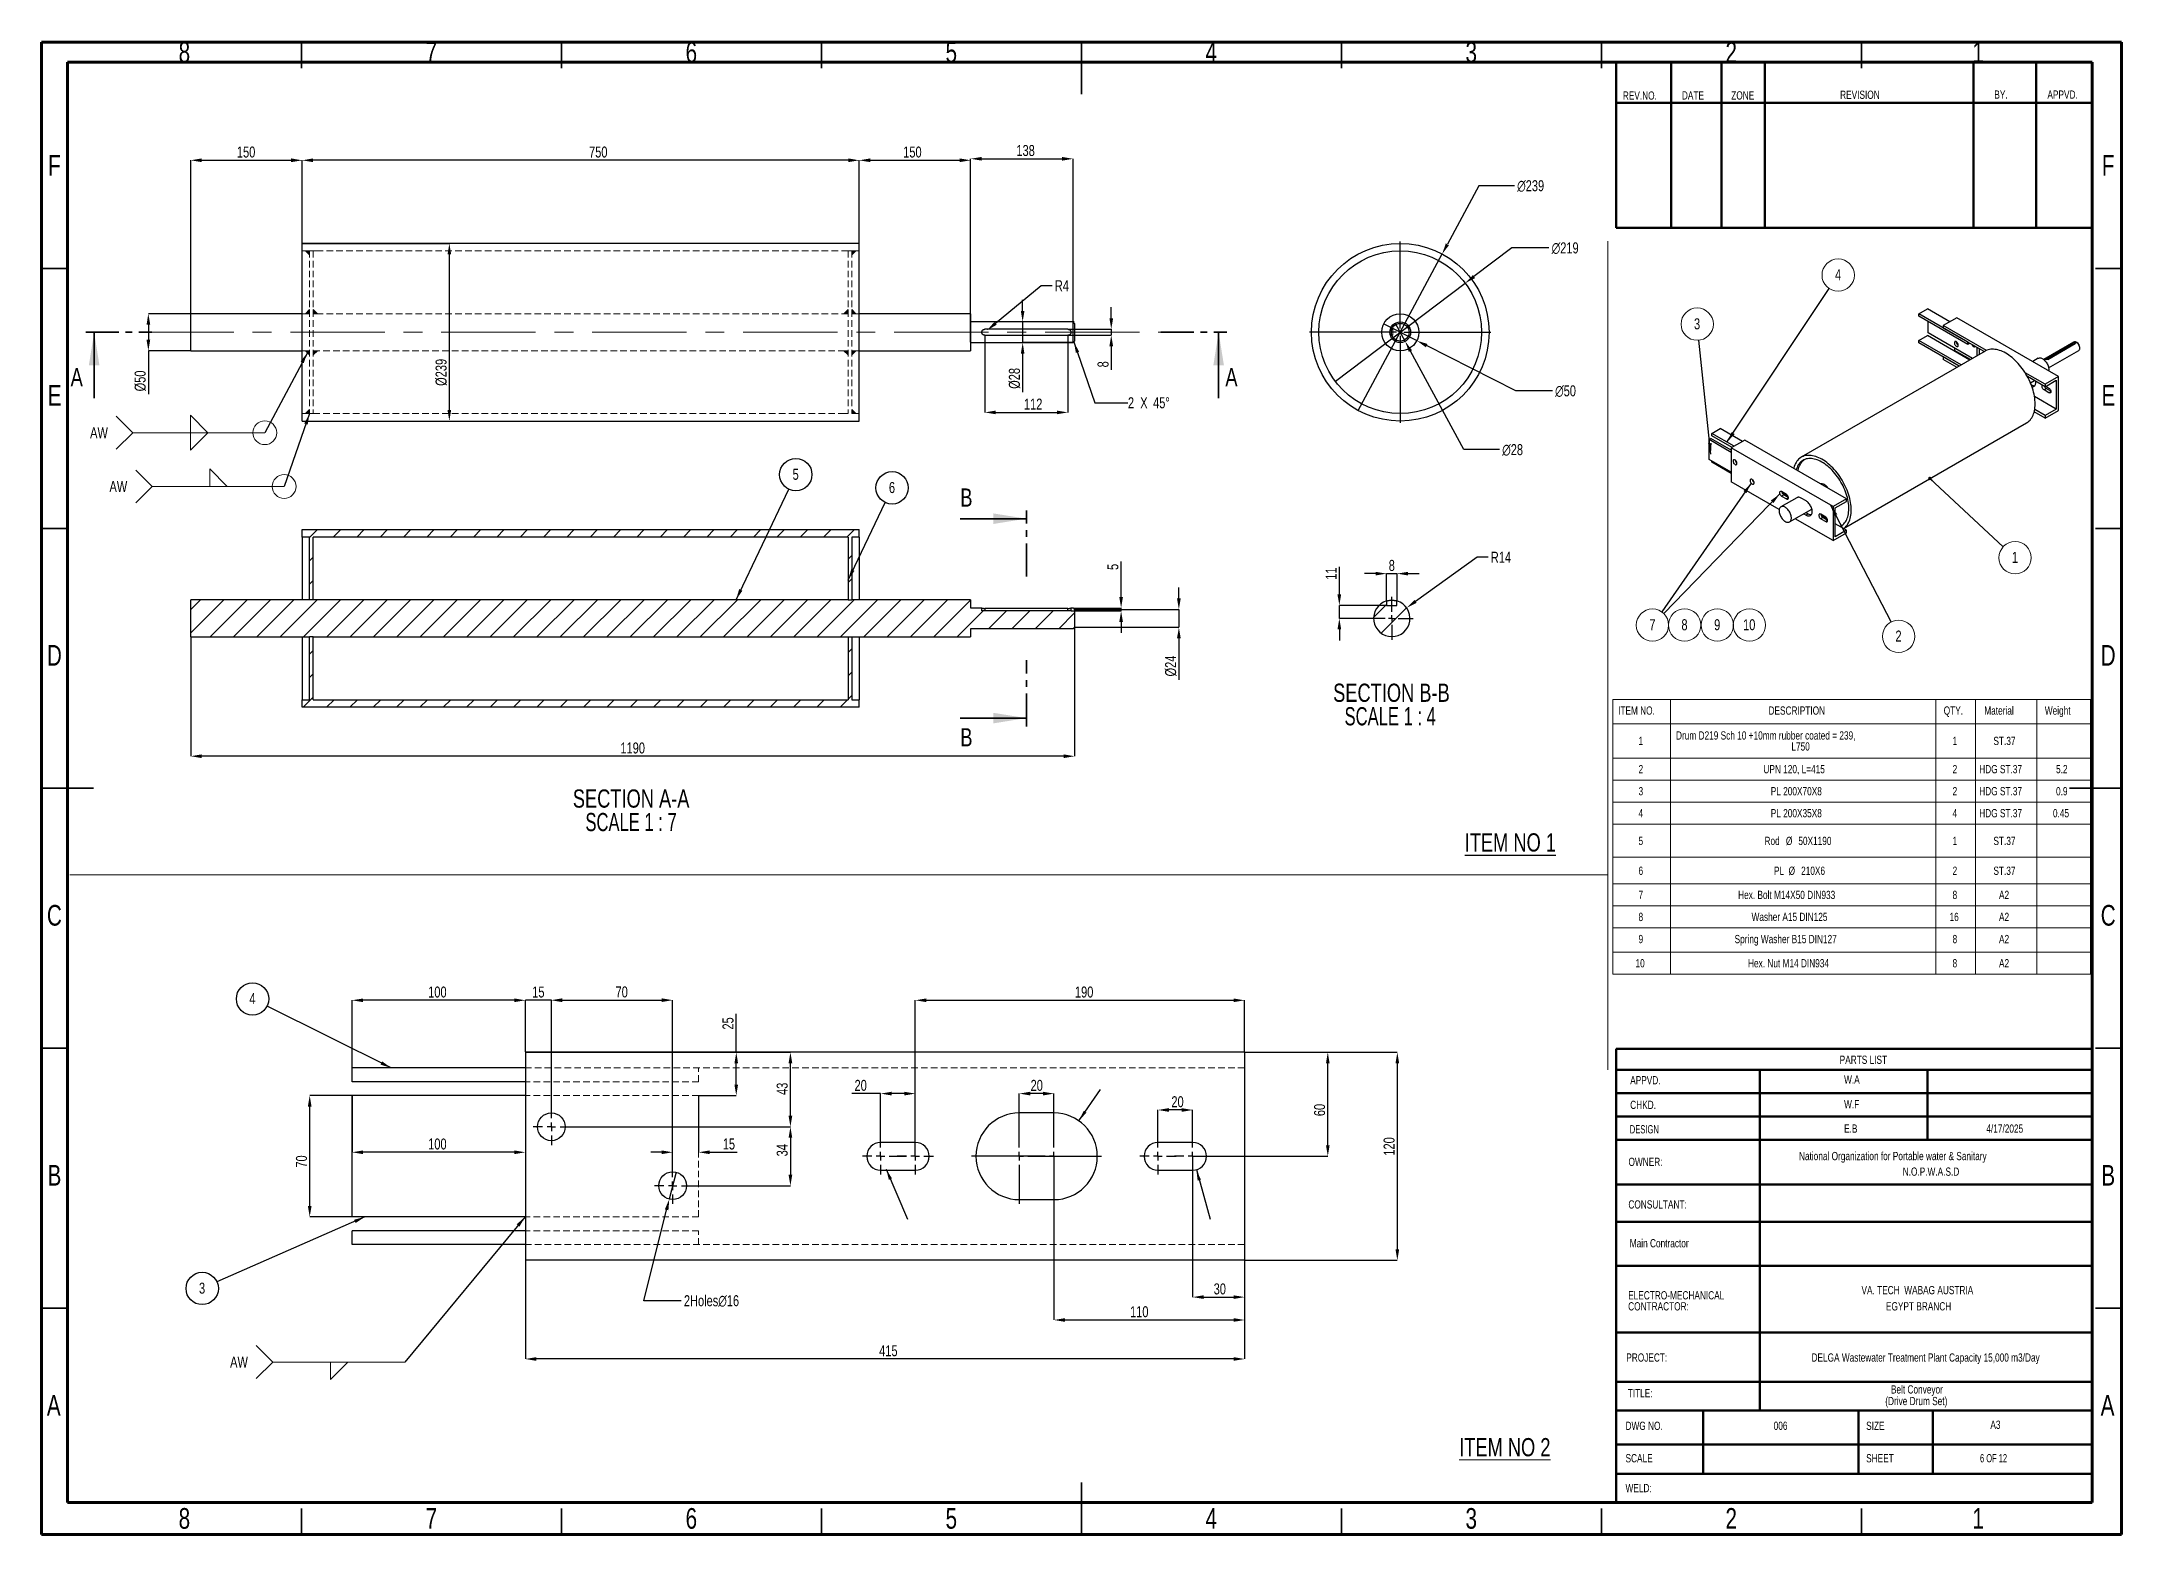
# Model space of a CAD drawing. Header units: millimetres. Extents: x 41 to 1868, y -696 to 319.
# Drawn here: x 509.6 to 909.6, y -320.2 to -33.1 of the extents above; entities that cross this region are included whole.
import ezdxf

# ---------------------------------------------------------------- set-up
doc = ezdxf.new("R2010")
doc.units = ezdxf.units.MM
doc.header["$PDSIZE"] = -1
for name, pattern in [('CENTER', [10.16, 6.35, -1.27, 1.27, -1.27]), ('CENTERX2', [20.32, 12.7, -2.54, 2.54, -2.54]), ('HIDDEN', [1.905, 1.27, -0.635])]:
    doc.linetypes.add(name, pattern=pattern)
doc.layers.add('BOLD', color=7, linetype='Continuous', lineweight=25)
doc.layers.add('FORMAT', color=7, linetype='Continuous')
doc.styles.add('SLDTEXTSTYLE0', font='TXT', dxfattribs={"width": 0.75})
doc.styles.add('SLDTEXTSTYLE12', font='TXT', dxfattribs={"width": 0.681818})
doc.styles.add('SLDTEXTSTYLE8', font='TXT', dxfattribs={"width": 0.687299})
doc.styles.add('SLDTEXTSTYLE9', font='TXT', dxfattribs={"width": 0.678571})
doc.dimstyles.new('SLDDIMSTYLE0', dxfattribs={"dimtxt": 2.5, "dimasz": 2.116667, "dimexe": 0, "dimexo": 0.625, "dimgap": 0, "dimtad": 1, "dimdec": 0, "dimrnd": 1e-09, "dimtxsty": 'Standard', "dimsah": 1, "dimcen": 2.5, "dimazin": 3, "dimtfac": 2.116667, "dimtdec": 0, "dimtmove": 0, "dimatfit": 3, "dimfrac": 2})
doc.dimstyles.new('SLDDIMSTYLE1', dxfattribs={"dimtxt": 2.5, "dimasz": 0.651282, "dimexe": 0, "dimexo": 0.625, "dimgap": 0, "dimtad": 1, "dimdec": 0, "dimrnd": 1e-09, "dimtxsty": 'Standard', "dimblk1": 'DOT', "dimblk2": 'DOT', "dimsah": 1, "dimcen": 2.5, "dimazin": 3, "dimtfac": 0.651282, "dimtdec": 0, "dimtmove": 0, "dimatfit": 3, "dimldrblk": 'DOT', "dimfrac": 2})
doc.dimstyles.new('SLDDIMSTYLE24', dxfattribs={"dimtxt": 2.116667, "dimasz": 2.116667, "dimexe": 0, "dimexo": 0.625, "dimgap": 0.529167, "dimtad": 1, "dimdec": 0, "dimlfac": 4, "dimrnd": 1e-09, "dimzin": 12, "dimtxsty": 'SLDTEXTSTYLE0', "dimsah": 1, "dimcen": 0, "dimazin": 3, "dimtfac": 1, "dimtdec": 0, "dimtmove": 0, "dimatfit": 3, "dimfrac": 2, "dimtzin": 12})
doc.dimstyles.new('SLDDIMSTYLE25', dxfattribs={"dimtxt": 2.116667, "dimasz": 2.116667, "dimexe": 0, "dimexo": 0.625, "dimgap": 0.529167, "dimtad": 1, "dimdec": 0, "dimlfac": 4, "dimrnd": 1e-09, "dimzin": 12, "dimtxsty": 'SLDTEXTSTYLE0', "dimsah": 1, "dimcen": 2.5, "dimazin": 3, "dimtfac": 1, "dimtdec": 0, "dimtmove": 0, "dimatfit": 0, "dimfrac": 2, "dimtzin": 12})
doc.dimstyles.new('SLDDIMSTYLE26', dxfattribs={"dimtxt": 2.116667, "dimasz": 2.116667, "dimexe": 0, "dimexo": 0.625, "dimgap": 0.529167, "dimtad": 1, "dimdec": 0, "dimlfac": 3, "dimrnd": 1e-09, "dimzin": 12, "dimtxsty": 'SLDTEXTSTYLE0', "dimsah": 1, "dimcen": 2.5, "dimazin": 3, "dimtfac": 1, "dimtdec": 0, "dimtmove": 0, "dimatfit": 3, "dimfrac": 2, "dimtzin": 12})
doc.dimstyles.new('SLDDIMSTYLE27', dxfattribs={"dimtxt": 2.116667, "dimasz": 2.116667, "dimexe": 0, "dimexo": 0.625, "dimgap": 0.529167, "dimtad": 1, "dimdec": 0, "dimlfac": 3, "dimrnd": 1e-09, "dimzin": 12, "dimtxsty": 'SLDTEXTSTYLE0', "dimsah": 1, "dimcen": 2.5, "dimazin": 3, "dimtfac": 1, "dimtdec": 0, "dimtmove": 0, "dimatfit": 0, "dimfrac": 2, "dimtzin": 12})
doc.dimstyles.new('SLDDIMSTYLE31', dxfattribs={"dimtxt": 2.116667, "dimasz": 2.116667, "dimexe": 0, "dimexo": 0.625, "dimgap": 0.529167, "dimtad": 1, "dimdec": 0, "dimlfac": 3, "dimrnd": 1e-09, "dimzin": 12, "dimtxsty": 'SLDTEXTSTYLE0', "dimblk1": 'NONE', "dimsah": 1, "dimcen": 0, "dimazin": 3, "dimtfac": 1, "dimtdec": 0, "dimtmove": 0, "dimatfit": 3, "dimldrblk": 'NONE', "dimfrac": 2, "dimtzin": 12})
doc.dimstyles.new('SLDDIMSTYLE32', dxfattribs={"dimtxt": 2.116667, "dimasz": 2.116667, "dimexe": 0, "dimexo": 0.625, "dimgap": 0.529167, "dimtad": 1, "dimdec": 0, "dimlfac": 7, "dimrnd": 1e-09, "dimzin": 12, "dimtxsty": 'SLDTEXTSTYLE0', "dimsah": 1, "dimcen": 2.5, "dimazin": 3, "dimtfac": 1, "dimtdec": 0, "dimtmove": 0, "dimatfit": 3, "dimfrac": 2, "dimtzin": 12})
doc.dimstyles.new('SLDDIMSTYLE33', dxfattribs={"dimtxt": 2.116667, "dimasz": 2.116667, "dimexe": 0, "dimexo": 0.625, "dimgap": 0.529167, "dimtad": 1, "dimdec": 0, "dimlfac": 7, "dimrnd": 1e-09, "dimzin": 12, "dimtxsty": 'SLDTEXTSTYLE0', "dimsah": 1, "dimcen": 2.5, "dimazin": 3, "dimtfac": 1, "dimtdec": 0, "dimtmove": 0, "dimatfit": 0, "dimfrac": 2, "dimtzin": 12})
doc.dimstyles.new('SLDDIMSTYLE34', dxfattribs={"dimtxt": 2.116667, "dimasz": 2.116667, "dimexe": 0, "dimexo": 0.625, "dimgap": 0.529167, "dimtad": 1, "dimdec": 0, "dimlfac": 7, "dimrnd": 1e-09, "dimzin": 12, "dimtxsty": 'SLDTEXTSTYLE0', "dimsah": 1, "dimcen": 0, "dimazin": 3, "dimtfac": 1, "dimtdec": 0, "dimtmove": 0, "dimatfit": 3, "dimfrac": 2, "dimtzin": 12})
doc.dimstyles.new('SLDDIMSTYLE35', dxfattribs={"dimtxt": 2.116667, "dimasz": 2.116667, "dimexe": 0, "dimexo": 0.625, "dimgap": 0.529167, "dimtad": 1, "dimdec": 0, "dimlfac": 7, "dimrnd": 1e-09, "dimzin": 12, "dimtxsty": 'SLDTEXTSTYLE0', "dimblk1": 'NONE', "dimsah": 1, "dimcen": 0, "dimazin": 3, "dimtfac": 1, "dimtdec": 0, "dimtmove": 0, "dimatfit": 3, "dimldrblk": 'NONE', "dimfrac": 2, "dimtzin": 12})
pattern_1 = [(45, (494.6398, -325.2477), (-2.245064, 2.245064), [])]

msp = doc.modelspace()

# ---------------------------------------------------------------- texts
at = {"color": 7, "linetype": 'Continuous', "lineweight": 0}
for s, insert, char_height, attachment_point, style in [('8', (537.0998, -33.1876), 3.9688, 2, 'SLDTEXTSTYLE0'), ('7', (584.5998, -33.1876), 3.9688, 2, 'SLDTEXTSTYLE0'), ('6', (634.5998, -33.1876), 3.9688, 2, 'SLDTEXTSTYLE0'), ('5', (684.5998, -33.1876), 3.9688, 2, 'SLDTEXTSTYLE0'), ('4', (734.5998, -33.1876), 3.9688, 2, 'SLDTEXTSTYLE0'), ('3', (784.5998, -33.1876), 3.9688, 2, 'SLDTEXTSTYLE0'), ('2', (834.5998, -33.1876), 3.9688, 2, 'SLDTEXTSTYLE0'), ('1', (882.0998, -33.1876), 3.9688, 2, 'SLDTEXTSTYLE0'), ('REV.NO.', (813.7559, -42.7116), 1.5875, 1, 'SLDTEXTSTYLE0'), ('DATE', (825.1088, -42.6823), 1.5875, 1, 'SLDTEXTSTYLE0'), ('ZONE', (834.6071, -42.6823), 1.5875, 1, 'SLDTEXTSTYLE0'), ('REVISION', (855.5477, -42.5552), 1.5875, 1, 'SLDTEXTSTYLE0'), ('BY.', (885.2008, -42.5259), 1.5875, 1, 'SLDTEXTSTYLE0'), ('APPVD.', (895.4118, -42.5259), 1.5875, 1, 'SLDTEXTSTYLE0'), ('F', (512.0975, -54.9376), 3.9688, 2, 'SLDTEXTSTYLE0'), ('F', (907.0975, -54.9376), 3.9688, 2, 'SLDTEXTSTYLE0'), ('E', (512.1476, -99.1876), 3.9688, 2, 'SLDTEXTSTYLE0'), ('E', (907.1476, -99.1876), 3.9688, 2, 'SLDTEXTSTYLE0'), ('D', (512.0925, -149.1876), 3.9688, 2, 'SLDTEXTSTYLE0'), ('D', (907.0925, -149.1876), 3.9688, 2, 'SLDTEXTSTYLE0'), ('C', (512.0984, -199.1876), 3.9688, 2, 'SLDTEXTSTYLE0'), ('C', (907.0984, -199.1876), 3.9688, 2, 'SLDTEXTSTYLE0'), ('PARTS LIST', (855.4564, -228.1625), 1.5875, 1, 'SLDTEXTSTYLE0'), ('W.A', (856.3051, -231.9662), 1.5875, 1, 'SLDTEXTSTYLE0'), ('APPVD.', (815.1717, -232.098), 1.5875, 1, 'SLDTEXTSTYLE0'), ('CHKD.', (815.1717, -236.8317), 1.5875, 1, 'SLDTEXTSTYLE0'), ('W.F', (856.3051, -236.6999), 1.5875, 1, 'SLDTEXTSTYLE0'), ('DESIGN', (815.0854, -241.5335), 1.5875, 1, 'SLDTEXTSTYLE8'), ('E.B', (856.3051, -241.4017), 1.5875, 1, 'SLDTEXTSTYLE0'), ('OWNER:', (814.84, -247.7916), 1.5875, 1, 'SLDTEXTSTYLE0'), ('B', (512.1104, -249.1876), 3.9688, 2, 'SLDTEXTSTYLE0'), ('B', (907.1104, -249.1876), 3.9688, 2, 'SLDTEXTSTYLE0'), ('CONSULTANT:', (814.8213, -255.9865), 1.5875, 1, 'SLDTEXTSTYLE0'), ('Main Contractor', (815.0854, -263.4528), 1.5875, 1, 'SLDTEXTSTYLE0'), ('PROJECT:', (814.4188, -285.434), 1.5875, 1, 'SLDTEXTSTYLE0'), ('A', (511.9795, -293.4376), 3.9688, 2, 'SLDTEXTSTYLE0'), ('TITLE:', (814.6887, -292.2975), 1.5875, 1, 'SLDTEXTSTYLE0'), ('(Drive Drum Set)', (870.1952, -293.8009), 1.5875, 2, 'SLDTEXTSTYLE0'), ('A', (906.9795, -293.4376), 3.9688, 2, 'SLDTEXTSTYLE0'), ('DWG NO.', (814.2713, -298.5642), 1.5875, 1, 'SLDTEXTSTYLE0'), ('006', (842.7629, -298.5642), 1.5875, 1, 'SLDTEXTSTYLE0'), ('SIZE', (860.547, -298.5642), 1.5875, 1, 'SLDTEXTSTYLE0'), ('A3', (884.442, -298.3598), 1.5875, 1, 'SLDTEXTSTYLE0'), ('\\LITEM NO 2', (782.2788, -301.7206), 3.5, 1, 'SLDTEXTSTYLE0'), ('SCALE', (814.2713, -304.8005), 1.5875, 1, 'SLDTEXTSTYLE0'), ('SHEET', (860.547, -304.8005), 1.5875, 1, 'SLDTEXTSTYLE0'), ('6 OF 12', (882.4483, -304.8005), 1.5875, 1, 'SLDTEXTSTYLE9'), ('WELD:', (814.2713, -310.5403), 1.5875, 1, 'SLDTEXTSTYLE0'), ('8', (537.0998, -315.1876), 3.9688, 2, 'SLDTEXTSTYLE0'), ('7', (584.5998, -315.1876), 3.9688, 2, 'SLDTEXTSTYLE0'), ('6', (634.5998, -315.1876), 3.9688, 2, 'SLDTEXTSTYLE0'), ('5', (684.5998, -315.1876), 3.9688, 2, 'SLDTEXTSTYLE0'), ('4', (734.5998, -315.1876), 3.9688, 2, 'SLDTEXTSTYLE0'), ('3', (784.5998, -315.1876), 3.9688, 2, 'SLDTEXTSTYLE0'), ('2', (834.5998, -315.1876), 3.9688, 2, 'SLDTEXTSTYLE0'), ('1', (882.0998, -315.1876), 3.9688, 2, 'SLDTEXTSTYLE0')]:
    msp.add_mtext(s, dxfattribs=dict(at, insert=insert, char_height=char_height, attachment_point=attachment_point, style=style))
at = {"color": 7, "linetype": 'Continuous', "char_height": 3.5, "attachment_point": 1, "style": 'SLDTEXTSTYLE0'}
for s, insert in [('A', (515.2228, -95.9178)), ('A', (737.3076, -95.9178)), ('B', (686.3326, -119.0739)), ('B', (686.3326, -165.1825))]:
    msp.add_mtext(s, dxfattribs=dict(at, insert=insert))
at = {"layer": 'BOLD', "char_height": 1.5875, "style": 'SLDTEXTSTYLE0'}
for s, insert, attachment_point in [('National Organization for Portable water & Sanitary', (847.6233, -246.683), 1), ('Belt Conveyor', (870.3137, -291.567), 2)]:
    msp.add_mtext(s, dxfattribs=dict(at, insert=insert, attachment_point=attachment_point))
at = {"layer": 'FORMAT', "style": 'SLDTEXTSTYLE0'}
for s, insert, char_height, attachment_point in [('\\LITEM NO 1', (783.3448, -185.405), 3.5, 1), ('4/17/2025', (883.6659, -241.4017), 1.5875, 1), ('N.O.P.W.A.S.D', (867.5802, -249.6799), 1.5875, 1), ('DELGA Wastewater Treatment Plant Capacity 15,000 m3/Day', (871.9833, -285.434), 1.5875, 2)]:
    msp.add_mtext(s, dxfattribs=dict(at, insert=insert, char_height=char_height, attachment_point=attachment_point))

# ---------------------------------------------------------------- blocks, each defined once
blk = doc.blocks.new('SW_NOTE_0_44')
at = {"color": 0, "linetype": 'Continuous', "lineweight": 0, "char_height": 1.5875, "attachment_point": 1, "style": 'SLDTEXTSTYLE0'}
for s, insert in [('ELECTRO-MECHANICAL', (0, 2.05)), ('CONTRACTOR:', (0, -0.07))]:
    blk.add_mtext(s, dxfattribs=dict(at, insert=insert))
blk = doc.blocks.new('SW_NOTE_0_45')
at = {"layer": 'BOLD', "color": 0, "char_height": 1.5875, "attachment_point": 2, "style": 'SLDTEXTSTYLE0'}
for s, insert in [('VA. TECH  WABAG AUSTRIA', (13.44, 2.05)), ('EGYPT BRANCH', (13.68, -1.07))]:
    blk.add_mtext(s, dxfattribs=dict(at, insert=insert))
blk = doc.blocks.new('SW_TABLEANNOTATION_2')
at = {"color": 0, "linetype": 'Continuous', "lineweight": 18}
for p, q in [((0, 0), (0, -4.68)), ((0, 0), (11.06, 0)), ((11.06, 0), (11.06, -4.68)), ((11.06, 0), (62.12, 0)), ((62.12, 0), (62.12, -4.68)), ((62.12, 0), (69.74, 0)), ((69.74, 0), (69.74, -4.68)), ((69.74, 0), (81.55, 0)), ((81.55, 0), (81.55, -4.68)), ((81.55, 0), (91.86, 0)), ((91.86, 0), (91.86, -4.68)), ((0, -4.68), (11.06, -4.68)), ((0, -4.68), (0, -11.3)), ((11.06, -4.68), (62.12, -4.68)), ((11.06, -4.68), (11.06, -11.3)), ((62.12, -4.68), (69.74, -4.68)), ((62.12, -4.68), (62.12, -11.3)), ((69.74, -4.68), (81.55, -4.68)), ((69.74, -4.68), (69.74, -11.3)), ((81.55, -4.68), (91.86, -4.68)), ((81.55, -4.68), (81.55, -11.3)), ((91.86, -4.68), (91.86, -11.3)), ((0, -11.3), (0, -15.53)), ((0, -11.3), (11.06, -11.3)), ((11.06, -11.3), (11.06, -15.53)), ((11.06, -11.3), (62.12, -11.3)), ((62.12, -11.3), (62.12, -15.53)), ((62.12, -11.3), (69.74, -11.3)), ((69.74, -11.3), (69.74, -15.53)), ((69.74, -11.3), (81.55, -11.3)), ((81.55, -11.3), (81.55, -15.53)), ((81.55, -11.3), (91.86, -11.3)), ((91.86, -11.3), (91.86, -15.53)), ((0, -15.53), (0, -19.77)), ((0, -15.53), (11.06, -15.53)), ((11.06, -15.53), (11.06, -19.77)), ((11.06, -15.53), (62.12, -15.53)), ((62.12, -15.53), (62.12, -19.77)), ((62.12, -15.53), (69.74, -15.53)), ((69.74, -15.53), (69.74, -19.77)), ((69.74, -15.53), (81.55, -15.53)), ((81.55, -15.53), (81.55, -19.77)), ((81.55, -15.53), (91.86, -15.53)), ((91.86, -15.53), (91.86, -19.77)), ((0, -19.77), (0, -24)), ((0, -19.77), (11.06, -19.77)), ((11.06, -19.77), (11.06, -24)), ((11.06, -19.77), (62.12, -19.77)), ((62.12, -19.77), (62.12, -24)), ((62.12, -19.77), (69.74, -19.77)), ((69.74, -19.77), (69.74, -24)), ((69.74, -19.77), (81.55, -19.77)), ((81.55, -19.77), (81.55, -24)), ((81.55, -19.77), (91.86, -19.77)), ((91.86, -19.77), (91.86, -24)), ((0, -24), (0, -30.36)), ((0, -24), (11.06, -24)), ((11.06, -24), (11.06, -30.36)), ((11.06, -24), (62.12, -24)), ((62.12, -24), (62.12, -30.36)), ((62.12, -24), (69.74, -24)), ((69.74, -24), (69.74, -30.36)), ((69.74, -24), (81.55, -24)), ((81.55, -24), (81.55, -30.36)), ((81.55, -24), (91.86, -24)), ((91.86, -24), (91.86, -30.36)), ((0, -30.36), (0, -35.48)), ((0, -30.36), (11.06, -30.36)), ((11.06, -30.36), (11.06, -35.48)), ((11.06, -30.36), (62.12, -30.36)), ((62.12, -30.36), (62.12, -35.48)), ((62.12, -30.36), (69.74, -30.36)), ((69.74, -30.36), (69.74, -35.48)), ((69.74, -30.36), (81.55, -30.36)), ((81.55, -30.36), (81.55, -35.48)), ((81.55, -30.36), (91.86, -30.36)), ((91.86, -30.36), (91.86, -35.48)), ((0, -35.48), (0, -39.72)), ((0, -35.48), (11.06, -35.48)), ((11.06, -35.48), (11.06, -39.72)), ((11.06, -35.48), (62.12, -35.48)), ((62.12, -35.48), (62.12, -39.72)), ((62.12, -35.48), (69.74, -35.48)), ((69.74, -35.48), (69.74, -39.72)), ((69.74, -35.48), (81.55, -35.48)), ((81.55, -35.48), (81.55, -39.72)), ((81.55, -35.48), (91.86, -35.48)), ((91.86, -35.48), (91.86, -39.72)), ((0, -39.72), (0, -43.95)), ((0, -39.72), (11.06, -39.72)), ((11.06, -39.72), (11.06, -43.95)), ((11.06, -39.72), (62.12, -39.72)), ((62.12, -39.72), (62.12, -43.95)), ((62.12, -39.72), (69.74, -39.72)), ((69.74, -39.72), (69.74, -43.95)), ((69.74, -39.72), (81.55, -39.72)), ((81.55, -39.72), (81.55, -43.95)), ((81.55, -39.72), (91.86, -39.72)), ((91.86, -39.72), (91.86, -43.95)), ((0, -43.95), (0, -48.62)), ((0, -43.95), (11.06, -43.95)), ((11.06, -43.95), (11.06, -48.62)), ((11.06, -43.95), (62.12, -43.95)), ((62.12, -43.95), (62.12, -48.62)), ((62.12, -43.95), (69.74, -43.95)), ((69.74, -43.95), (69.74, -48.62)), ((69.74, -43.95), (81.55, -43.95)), ((81.55, -43.95), (81.55, -48.62)), ((81.55, -43.95), (91.86, -43.95)), ((91.86, -43.95), (91.86, -48.62)), ((0, -48.62), (0, -52.86)), ((0, -48.62), (11.06, -48.62)), ((11.06, -48.62), (11.06, -52.86)), ((11.06, -48.62), (62.12, -48.62)), ((62.12, -48.62), (62.12, -52.86)), ((62.12, -48.62), (69.74, -48.62)), ((69.74, -48.62), (69.74, -52.86)), ((69.74, -48.62), (81.55, -48.62)), ((81.55, -48.62), (81.55, -52.86)), ((81.55, -48.62), (91.86, -48.62)), ((91.86, -48.62), (91.86, -52.86)), ((0, -52.86), (11.06, -52.86)), ((11.06, -52.86), (62.12, -52.86)), ((62.12, -52.86), (69.74, -52.86)), ((69.74, -52.86), (81.55, -52.86)), ((81.55, -52.86), (91.86, -52.86))]:
    blk.add_line(p, q, dxfattribs=at)
at = {"color": 0, "linetype": 'Continuous', "lineweight": 0, "attachment_point": 1, "style": 'SLDTEXTSTYLE0'}
for s, insert, char_height in [('ITEM NO.', (1.01, -1.35), 1.587), ('DESCRIPTION', (29.94, -1.35), 1.5875), ('QTY.', (63.64, -1.35), 1.587), ('Material', (71.44, -1.35), 1.587), ('Weight', (83.08, -1.35), 1.587), ('1', (4.94, -7.19), 1.59), ('Drum D219 Sch 10 +10mm rubber coated = 239,', (12.15, -6.14), 1.5875), ('1', (65.34, -7.19), 1.59), ('ST.37', (73.2, -7.19), 1.587), ('L750', (34.34, -8.25), 1.587), ('2', (4.94, -12.62), 1.59), ('UPN 120, L=415', (28.96, -12.62), 1.5875), ('2', (65.34, -12.62), 1.59), ('HDG ST.37', (70.47, -12.62), 1.587), ('5.2', (85.24, -12.62), 1.587), ('3', (4.94, -16.86), 1.59), ('PL 200X70X8', (30.37, -16.86), 1.5875), ('2', (65.34, -16.86), 1.59), ('HDG ST.37', (70.47, -16.86), 1.587), ('0.9', (85.24, -16.86), 1.587), ('4', (4.94, -21.09), 1.59), ('PL 200X35X8', (30.37, -21.09), 1.5875), ('4', (65.34, -21.09), 1.59), ('HDG ST.37', (70.47, -21.09), 1.587), ('0.45', (84.65, -21.09), 1.587), ('5', (4.94, -26.42), 1.59), ('Rod', (29.17, -26.42), 1.587), ('%%c', (33.29, -26.42), 1.587), ('50X1190', (35.68, -26.42), 1.587), ('1', (65.34, -26.42), 1.59), ('ST.37', (73.2, -26.42), 1.587), ('6', (4.94, -32.16), 1.59), ('PL', (30.99, -32.16), 1.587), ('%%c', (33.81, -32.16), 1.587), ('210X6', (36.21, -32.16), 1.587), ('2', (65.34, -32.16), 1.59), ('ST.37', (73.2, -32.16), 1.587), ('7', (4.94, -36.81), 1.59), ('Hex. Bolt M14X50 DIN933', (24.1, -36.81), 1.5875), ('8', (65.34, -36.81), 1.59), ('A2', (74.27, -36.81), 1.587), ('8', (4.94, -41.04), 1.59), ('Washer A15 DIN125', (26.68, -41.04), 1.5875), ('16', (64.76, -41.04), 1.587), ('A2', (74.27, -41.04), 1.587), ('9', (4.94, -45.3), 1.59), ('Spring Washer B15 DIN127', (23.42, -45.3), 1.5875), ('8', (65.34, -45.3), 1.59), ('A2', (74.27, -45.3), 1.587), ('10', (4.36, -49.95), 1.587), ('Hex. Nut M14 DIN934', (26, -49.95), 1.5875), ('8', (65.34, -49.95), 1.59), ('A2', (74.27, -49.95), 1.587)]:
    blk.add_mtext(s, dxfattribs=dict(at, insert=insert, char_height=char_height))
blk = doc.blocks.new('SW_NOTE_0_46')
at = {"color": 0, "linetype": 'Continuous', "lineweight": 0}
blk.add_circle((1.72, 2.59), 3.11, dxfattribs=at)
at = {"color": 0, "linetype": 'Continuous', "lineweight": 0, "insert": (1.7, 3.71), "char_height": 2.12, "attachment_point": 2, "style": 'SLDTEXTSTYLE0'}
blk.add_mtext('4', dxfattribs=at)
blk = doc.blocks.new('SW_NOTE_0_47')
at = {"color": 0, "linetype": 'Continuous', "lineweight": 0}
blk.add_circle((2.28, -2.12), 3.11, dxfattribs=at)
at = {"color": 0, "linetype": 'Continuous', "lineweight": 0, "insert": (2.26, -1), "char_height": 2.12, "attachment_point": 2, "style": 'SLDTEXTSTYLE0'}
blk.add_mtext('1', dxfattribs=at)
blk = doc.blocks.new('_Dot')
at = {"color": 0, "linetype": 'ByBlock', "lineweight": -2}
blk.add_line((-0.5, 0), (-1, 0), dxfattribs=at)
at = {"color": 0, "linetype": 'ByBlock', "const_width": 0.5}
blk.add_lwpolyline([(-0.25, 0, 1), (0.25, 0, 1)], format="xyb", close=True, dxfattribs=at)
blk = doc.blocks.new('SW_NOTE_0_48')
at = {"color": 0, "linetype": 'Continuous', "lineweight": 0}
blk.add_circle((1.43, -2.76), 3.11, dxfattribs=at)
at = {"color": 0, "linetype": 'Continuous', "lineweight": 0, "insert": (1.41, -1.64), "char_height": 2.12, "attachment_point": 2, "style": 'SLDTEXTSTYLE0'}
blk.add_mtext('2', dxfattribs=at)
blk = doc.blocks.new('SW_NOTE_0_49')
at = {"color": 0, "linetype": 'Continuous', "lineweight": 0}
blk.add_circle((-0.33, 3.1), 3.11, dxfattribs=at)
at = {"color": 0, "linetype": 'Continuous', "lineweight": 0, "insert": (-0.35, 4.22), "char_height": 2.12, "attachment_point": 2, "style": 'SLDTEXTSTYLE0'}
blk.add_mtext('3', dxfattribs=at)
blk = doc.blocks.new('SW_NOTE_0_50')
at = {"color": 0, "linetype": 'Continuous', "lineweight": 0}
blk.add_circle((-1.78, -2.56), 3.11, dxfattribs=at)
at = {"color": 0, "linetype": 'Continuous', "lineweight": 0, "insert": (-1.8, -1.44), "char_height": 2.12, "attachment_point": 2, "style": 'SLDTEXTSTYLE0'}
blk.add_mtext('7', dxfattribs=at)
blk = doc.blocks.new('SW_NOTE_0_51')
at = {"color": 0, "linetype": 'Continuous', "lineweight": 0}
blk.add_circle((0.78, 1.61), 3.11, dxfattribs=at)
at = {"color": 0, "linetype": 'Continuous', "lineweight": 0, "insert": (0.76, 2.73), "char_height": 2.12, "attachment_point": 2, "style": 'SLDTEXTSTYLE0'}
blk.add_mtext('8', dxfattribs=at)
blk = doc.blocks.new('SW_NOTE_0_52')
at = {"color": 0, "linetype": 'Continuous', "lineweight": 0}
blk.add_circle((0.78, 1.61), 3.11, dxfattribs=at)
at = {"color": 0, "linetype": 'Continuous', "lineweight": 0, "insert": (0.76, 2.73), "char_height": 2.12, "attachment_point": 2, "style": 'SLDTEXTSTYLE0'}
blk.add_mtext('9', dxfattribs=at)
blk = doc.blocks.new('SW_NOTE_0_53')
at = {"color": 0, "linetype": 'Continuous', "lineweight": 0}
blk.add_circle((1.56, 1.61), 3.11, dxfattribs=at)
at = {"color": 0, "linetype": 'Continuous', "lineweight": 0, "insert": (1.52, 2.73), "char_height": 2.117, "attachment_point": 2, "style": 'SLDTEXTSTYLE0'}
blk.add_mtext('10', dxfattribs=at)
blk = doc.blocks.new('*D862')
at = {"layer": 'Defpoints', "color": 0}
for p in [(602.68, -267.52), (741.01, -267.52), (602.68, -286.51)]:
    blk.add_point(p, dxfattribs=at)
at = {"layer": 'FORMAT', "color": 0, "lineweight": -2}
for p, q in [((602.68, -267.58), (602.68, -286.51)), ((741.01, -267.58), (741.01, -286.51)), ((738.89, -286.51), (604.79, -286.51))]:
    blk.add_line(p, q, dxfattribs=at)
at = {"layer": 'FORMAT', "color": 0}
for points in [[(604.79, -286.16), (604.79, -286.86), (602.68, -286.51)], [(738.89, -286.16), (738.89, -286.86), (741.01, -286.51)]]:
    blk.add_solid(points, dxfattribs=at)
at = {"layer": 'FORMAT', "color": 0, "insert": (672.5, -283.86), "char_height": 2.117, "attachment_point": 2, "style": 'SLDTEXTSTYLE0'}
blk.add_mtext('\\A1;415', dxfattribs=at)
blk = doc.blocks.new('*D863')
at = {"layer": 'Defpoints', "color": 0}
for p in [(741.01, -227.52), (741.01, -267.52), (770.38, -267.52)]:
    blk.add_point(p, dxfattribs=at)
at = {"layer": 'FORMAT', "color": 0, "lineweight": -2}
for p, q in [((741.07, -227.52), (770.38, -227.52)), ((770.38, -229.64), (770.38, -265.4)), ((741.07, -267.52), (770.38, -267.52))]:
    blk.add_line(p, q, dxfattribs=at)
at = {"layer": 'FORMAT', "color": 0}
for points in [[(770.03, -229.64), (770.74, -229.64), (770.38, -227.52)], [(770.03, -265.4), (770.74, -265.4), (770.38, -267.52)]]:
    blk.add_solid(points, dxfattribs=at)
at = {"layer": 'FORMAT', "color": 0, "insert": (767.74, -245.63), "char_height": 2.117, "attachment_point": 2, "rotation": 90, "style": 'SLDTEXTSTYLE0'}
blk.add_mtext('\\A1;120', dxfattribs=at)
blk = doc.blocks.new('*D864')
at = {"layer": 'Defpoints', "color": 0}
for p in [(724.34, -238.62), (724.34, -244.85), (731.01, -244.85)]:
    blk.add_point(p, dxfattribs=at)
at = {"layer": 'FORMAT', "color": 0, "lineweight": -2}
for p, q in [((724.34, -244.79), (724.34, -238.62)), ((728.89, -238.62), (726.46, -238.62)), ((731.01, -244.79), (731.01, -238.62))]:
    blk.add_line(p, q, dxfattribs=at)
at = {"layer": 'FORMAT', "color": 0}
for points in [[(726.46, -238.26), (726.46, -238.97), (724.34, -238.62)], [(728.89, -238.26), (728.89, -238.97), (731.01, -238.62)]]:
    blk.add_solid(points, dxfattribs=at)
at = {"layer": 'FORMAT', "color": 0, "insert": (728.11, -235.97), "char_height": 2.117, "attachment_point": 2, "style": 'SLDTEXTSTYLE0'}
blk.add_mtext('\\A1;20', dxfattribs=at)
blk = doc.blocks.new('*D866')
at = {"layer": 'Defpoints', "color": 0}
for p in [(697.68, -235.47), (697.68, -239.19), (704.34, -239.19)]:
    blk.add_point(p, dxfattribs=at)
at = {"layer": 'FORMAT', "color": 0, "lineweight": -2}
for p, q in [((697.68, -239.12), (697.68, -235.47)), ((702.23, -235.47), (699.79, -235.47)), ((704.34, -239.12), (704.34, -235.47))]:
    blk.add_line(p, q, dxfattribs=at)
at = {"layer": 'FORMAT', "color": 0}
for points in [[(699.79, -235.11), (699.79, -235.82), (697.68, -235.47)], [(702.23, -235.11), (702.23, -235.82), (704.34, -235.47)]]:
    blk.add_solid(points, dxfattribs=at)
at = {"layer": 'FORMAT', "color": 0, "insert": (701.03, -232.82), "char_height": 2.117, "attachment_point": 2, "style": 'SLDTEXTSTYLE0'}
blk.add_mtext('\\A1;20', dxfattribs=at)
blk = doc.blocks.new('*D868')
at = {"layer": 'Defpoints', "color": 0}
for p in [(741.01, -227.52), (757.01, -227.52), (731.01, -247.52)]:
    blk.add_point(p, dxfattribs=at)
at = {"layer": 'FORMAT', "color": 0, "lineweight": -2}
for p, q in [((741.07, -227.52), (757.01, -227.52)), ((757.01, -245.4), (757.01, -229.64)), ((731.07, -247.52), (757.01, -247.52))]:
    blk.add_line(p, q, dxfattribs=at)
at = {"layer": 'FORMAT', "color": 0}
for points in [[(756.66, -229.64), (757.36, -229.64), (757.01, -227.52)], [(756.66, -245.4), (757.36, -245.4), (757.01, -247.52)]]:
    blk.add_solid(points, dxfattribs=at)
at = {"layer": 'FORMAT', "color": 0, "insert": (754.36, -238.62), "char_height": 2.117, "attachment_point": 2, "rotation": 90, "style": 'SLDTEXTSTYLE0'}
blk.add_mtext('\\A1;60', dxfattribs=at)
blk = doc.blocks.new('*D869')
at = {"layer": 'Defpoints', "color": 0}
for p in [(731.01, -247.52), (741.01, -267.52), (741.01, -274.61)]:
    blk.add_point(p, dxfattribs=at)
at = {"layer": 'FORMAT', "color": 0, "lineweight": -2}
for p, q in [((731.01, -247.58), (731.01, -274.61)), ((741.01, -267.58), (741.01, -274.61)), ((733.13, -274.61), (738.89, -274.61))]:
    blk.add_line(p, q, dxfattribs=at)
at = {"layer": 'FORMAT', "color": 0}
for points in [[(733.13, -274.26), (733.13, -274.96), (731.01, -274.61)], [(738.89, -274.26), (738.89, -274.96), (741.01, -274.61)]]:
    blk.add_solid(points, dxfattribs=at)
at = {"layer": 'FORMAT', "color": 0, "insert": (736.24, -271.97), "char_height": 2.117, "attachment_point": 2, "style": 'SLDTEXTSTYLE0'}
blk.add_mtext('\\A1;30', dxfattribs=at)
blk = doc.blocks.new('*D870')
at = {"layer": 'Defpoints', "color": 0}
for p in [(704.34, -247.52), (741.01, -267.52), (741.01, -279.01)]:
    blk.add_point(p, dxfattribs=at)
at = {"layer": 'FORMAT', "color": 0, "lineweight": -2}
for p, q in [((704.34, -247.58), (704.34, -279.01)), ((741.01, -267.58), (741.01, -279.01)), ((706.46, -279.01), (738.89, -279.01))]:
    blk.add_line(p, q, dxfattribs=at)
at = {"layer": 'FORMAT', "color": 0}
for points in [[(706.46, -278.66), (706.46, -279.36), (704.34, -279.01)], [(738.89, -278.66), (738.89, -279.36), (741.01, -279.01)]]:
    blk.add_solid(points, dxfattribs=at)
at = {"layer": 'FORMAT', "color": 0, "insert": (720.75, -276.36), "char_height": 2.117, "attachment_point": 2, "style": 'SLDTEXTSTYLE0'}
blk.add_mtext('\\A1;110', dxfattribs=at)
blk = doc.blocks.new('*D871')
at = {"layer": 'Defpoints', "color": 0}
for p in [(741.01, -217.52), (741.01, -227.52), (677.68, -247.52)]:
    blk.add_point(p, dxfattribs=at)
at = {"layer": 'FORMAT', "color": 0, "lineweight": -2}
for p, q in [((677.68, -247.46), (677.68, -217.52)), ((679.79, -217.52), (738.89, -217.52)), ((741.01, -227.46), (741.01, -217.52))]:
    blk.add_line(p, q, dxfattribs=at)
at = {"layer": 'FORMAT', "color": 0}
for points in [[(679.79, -217.17), (679.79, -217.87), (677.68, -217.52)], [(738.89, -217.17), (738.89, -217.87), (741.01, -217.52)]]:
    blk.add_solid(points, dxfattribs=at)
at = {"layer": 'FORMAT', "color": 0, "insert": (710.15, -214.87), "char_height": 2.117, "attachment_point": 2, "style": 'SLDTEXTSTYLE0'}
blk.add_mtext('\\A1;190', dxfattribs=at)
blk = doc.blocks.new('*D872')
at = {"layer": 'Defpoints', "color": 0}
for p in [(671.01, -235.47), (671.01, -244.85), (677.68, -244.85)]:
    blk.add_point(p, dxfattribs=at)
at = {"layer": 'FORMAT', "color": 0, "lineweight": -2}
for p, q in [((671.01, -235.47), (665.45, -235.47)), ((671.01, -244.79), (671.01, -235.47)), ((675.56, -235.47), (673.13, -235.47)), ((677.68, -244.79), (677.68, -235.47))]:
    blk.add_line(p, q, dxfattribs=at)
at = {"layer": 'FORMAT', "color": 0}
for points in [[(673.13, -235.11), (673.13, -235.82), (671.01, -235.47)], [(675.56, -235.11), (675.56, -235.82), (677.68, -235.47)]]:
    blk.add_solid(points, dxfattribs=at)
at = {"layer": 'FORMAT', "color": 0, "insert": (667.17, -232.82), "char_height": 2.117, "attachment_point": 2, "style": 'SLDTEXTSTYLE0'}
blk.add_mtext('\\A1;20', dxfattribs=at)
blk = doc.blocks.new('*D874')
at = {"layer": 'Defpoints', "color": 0}
for p in [(602.68, -217.52), (602.68, -227.52), (607.68, -238.35)]:
    blk.add_point(p, dxfattribs=at)
at = {"layer": 'FORMAT', "color": 0, "lineweight": -2}
for p, q in [((600.56, -217.52), (598.44, -217.52)), ((602.68, -227.46), (602.68, -217.52)), ((607.68, -217.52), (602.68, -217.52)), ((607.68, -238.29), (607.68, -217.52)), ((609.79, -217.52), (611.91, -217.52))]:
    blk.add_line(p, q, dxfattribs=at)
at = {"layer": 'FORMAT', "color": 0}
for points in [[(600.56, -217.17), (600.56, -217.87), (602.68, -217.52)], [(609.79, -217.17), (609.79, -217.87), (607.68, -217.52)]]:
    blk.add_solid(points, dxfattribs=at)
at = {"layer": 'FORMAT', "color": 0, "insert": (605.18, -214.87), "char_height": 2.117, "attachment_point": 2, "style": 'SLDTEXTSTYLE0'}
blk.add_mtext('\\A1;15', dxfattribs=at)
blk = doc.blocks.new('*D875')
at = {"layer": 'Defpoints', "color": 0}
for p in [(631.01, -217.5), (607.68, -238.35), (631.01, -249.69)]:
    blk.add_point(p, dxfattribs=at)
at = {"layer": 'FORMAT', "color": 0, "lineweight": -2}
for p, q in [((607.68, -238.29), (607.68, -217.5)), ((609.79, -217.5), (628.89, -217.5)), ((631.01, -249.62), (631.01, -217.5))]:
    blk.add_line(p, q, dxfattribs=at)
at = {"layer": 'FORMAT', "color": 0}
for points in [[(609.79, -217.14), (609.79, -217.85), (607.68, -217.5)], [(628.89, -217.14), (628.89, -217.85), (631.01, -217.5)]]:
    blk.add_solid(points, dxfattribs=at)
at = {"layer": 'FORMAT', "color": 0, "insert": (621.21, -214.85), "char_height": 2.117, "attachment_point": 2, "style": 'SLDTEXTSTYLE0'}
blk.add_mtext('\\A1;70', dxfattribs=at)
blk = doc.blocks.new('*D876')
at = {"layer": 'Defpoints', "color": 0}
for p in [(602.68, -227.52), (653.66, -227.52), (611.18, -241.85)]:
    blk.add_point(p, dxfattribs=at)
at = {"layer": 'FORMAT', "color": 0, "lineweight": -2}
for p, q in [((602.74, -227.52), (653.66, -227.52)), ((653.66, -239.74), (653.66, -229.64)), ((611.24, -241.85), (653.66, -241.85))]:
    blk.add_line(p, q, dxfattribs=at)
at = {"layer": 'FORMAT', "color": 0}
for points in [[(653.3, -229.64), (654.01, -229.64), (653.66, -227.52)], [(653.3, -239.74), (654.01, -239.74), (653.66, -241.85)]]:
    blk.add_solid(points, dxfattribs=at)
at = {"layer": 'FORMAT', "color": 0, "insert": (651.01, -234.55), "char_height": 2.117, "attachment_point": 2, "rotation": 90, "style": 'SLDTEXTSTYLE0'}
blk.add_mtext('\\A1;43', dxfattribs=at)
blk = doc.blocks.new('*D877')
at = {"layer": 'Defpoints', "color": 0}
for p in [(611.18, -241.85), (634.51, -253.19), (653.66, -253.19)]:
    blk.add_point(p, dxfattribs=at)
at = {"layer": 'FORMAT', "color": 0, "lineweight": -2}
for p, q in [((611.24, -241.85), (653.66, -241.85)), ((653.66, -243.97), (653.66, -251.07)), ((634.57, -253.19), (653.66, -253.19))]:
    blk.add_line(p, q, dxfattribs=at)
at = {"layer": 'FORMAT', "color": 0}
for points in [[(653.3, -243.97), (654.01, -243.97), (653.66, -241.85)], [(653.3, -251.07), (654.01, -251.07), (653.66, -253.19)]]:
    blk.add_solid(points, dxfattribs=at)
at = {"layer": 'FORMAT', "color": 0, "insert": (651.01, -246.36), "char_height": 2.117, "attachment_point": 2, "rotation": 90, "style": 'SLDTEXTSTYLE0'}
blk.add_mtext('\\A1;34', dxfattribs=at)
blk = doc.blocks.new('*D878')
at = {"layer": 'Defpoints', "color": 0}
for p in [(631.66, -250.6), (630.36, -255.77)]:
    blk.add_point(p, dxfattribs=at)
at = {"layer": 'FORMAT', "color": 0, "lineweight": -2}
for p, q in [((631.66, -250.6), (630.36, -255.77)), ((625.46, -275.3), (629.84, -257.83)), ((632.64, -275.3), (625.46, -275.3))]:
    blk.add_line(p, q, dxfattribs=at)
at = {"layer": 'FORMAT', "color": 0}
blk.add_solid([(629.5, -257.74), (630.19, -257.91), (630.36, -255.77)], dxfattribs=at)
at = {"layer": 'FORMAT', "color": 0, "insert": (633.17, -274.24), "char_height": 2.1167, "attachment_point": 1, "style": 'SLDTEXTSTYLE0'}
blk.add_mtext('\\A1;2Holes∅16', dxfattribs=at)
blk = doc.blocks.new('_None')
blk = doc.blocks.new('*D879')
at = {"layer": 'Defpoints', "color": 0}
for p in [(561.2, -235.85), (569.34, -235.85), (569.34, -259.19)]:
    blk.add_point(p, dxfattribs=at)
at = {"layer": 'FORMAT', "color": 0, "lineweight": -2}
for p, q in [((569.28, -235.85), (561.2, -235.85)), ((561.2, -257.07), (561.2, -237.97)), ((569.28, -259.19), (561.2, -259.19))]:
    blk.add_line(p, q, dxfattribs=at)
at = {"layer": 'FORMAT', "color": 0}
for points in [[(560.85, -237.97), (561.56, -237.97), (561.2, -235.85)], [(560.85, -257.07), (561.56, -257.07), (561.2, -259.19)]]:
    blk.add_solid(points, dxfattribs=at)
at = {"layer": 'FORMAT', "color": 0, "insert": (558.56, -248.53), "char_height": 2.117, "attachment_point": 2, "rotation": 90, "style": 'SLDTEXTSTYLE0'}
blk.add_mtext('\\A1;70', dxfattribs=at)
blk = doc.blocks.new('*D880')
at = {"layer": 'Defpoints', "color": 0}
for p in [(636.01, -235.85), (636.01, -246.75), (631.01, -249.69)]:
    blk.add_point(p, dxfattribs=at)
at = {"layer": 'FORMAT', "color": 0, "lineweight": -2}
for p, q in [((636.01, -235.92), (636.01, -246.75)), ((628.89, -246.75), (626.78, -246.75)), ((631.01, -249.62), (631.01, -246.75)), ((638.13, -246.75), (643.42, -246.75))]:
    blk.add_line(p, q, dxfattribs=at)
at = {"layer": 'FORMAT', "color": 0}
for points in [[(628.89, -246.4), (628.89, -247.1), (631.01, -246.75)], [(638.13, -246.4), (638.13, -247.1), (636.01, -246.75)]]:
    blk.add_solid(points, dxfattribs=at)
at = {"layer": 'FORMAT', "color": 0, "insert": (641.83, -244.1), "char_height": 2.117, "attachment_point": 2, "style": 'SLDTEXTSTYLE0'}
blk.add_mtext('\\A1;15', dxfattribs=at)
blk = doc.blocks.new('*D881')
at = {"layer": 'Defpoints', "color": 0}
for p in [(569.34, -217.52), (602.68, -227.52), (569.34, -230.52)]:
    blk.add_point(p, dxfattribs=at)
at = {"layer": 'FORMAT', "color": 0, "lineweight": -2}
for p, q in [((569.34, -230.46), (569.34, -217.52)), ((600.56, -217.52), (571.46, -217.52)), ((602.68, -227.46), (602.68, -217.52))]:
    blk.add_line(p, q, dxfattribs=at)
at = {"layer": 'FORMAT', "color": 0}
for points in [[(571.46, -217.17), (571.46, -217.87), (569.34, -217.52)], [(600.56, -217.17), (600.56, -217.87), (602.68, -217.52)]]:
    blk.add_solid(points, dxfattribs=at)
at = {"layer": 'FORMAT', "color": 0, "insert": (585.76, -214.87), "char_height": 2.117, "attachment_point": 2, "style": 'SLDTEXTSTYLE0'}
blk.add_mtext('\\A1;100', dxfattribs=at)
blk = doc.blocks.new('*D882')
at = {"layer": 'Defpoints', "color": 0}
for p in [(602.68, -227.52), (643.24, -227.52), (636.01, -235.85)]:
    blk.add_point(p, dxfattribs=at)
at = {"layer": 'FORMAT', "color": 0, "lineweight": -2}
for p, q in [((643.24, -227.52), (643.24, -220.11)), ((602.74, -227.52), (643.24, -227.52)), ((643.24, -233.74), (643.24, -229.64)), ((636.07, -235.85), (643.24, -235.85))]:
    blk.add_line(p, q, dxfattribs=at)
at = {"layer": 'FORMAT', "color": 0}
for points in [[(642.89, -229.64), (643.59, -229.64), (643.24, -227.52)], [(642.89, -233.74), (643.59, -233.74), (643.24, -235.85)]]:
    blk.add_solid(points, dxfattribs=at)
at = {"layer": 'FORMAT', "color": 0, "insert": (640.59, -221.97), "char_height": 2.117, "attachment_point": 2, "rotation": 90, "style": 'SLDTEXTSTYLE0'}
blk.add_mtext('\\A1;25', dxfattribs=at)
blk = doc.blocks.new('*D883')
at = {"layer": 'Defpoints', "color": 0}
for p in [(602.68, -227.52), (569.34, -235.85), (569.34, -246.75)]:
    blk.add_point(p, dxfattribs=at)
at = {"layer": 'FORMAT', "color": 0, "lineweight": -2}
for p, q in [((602.68, -227.58), (602.68, -246.75)), ((569.34, -235.92), (569.34, -246.75)), ((600.56, -246.75), (571.46, -246.75))]:
    blk.add_line(p, q, dxfattribs=at)
at = {"layer": 'FORMAT', "color": 0}
for points in [[(571.46, -246.4), (571.46, -247.1), (569.34, -246.75)], [(600.56, -246.4), (600.56, -247.1), (602.68, -246.75)]]:
    blk.add_solid(points, dxfattribs=at)
at = {"layer": 'FORMAT', "color": 0, "insert": (585.76, -244.1), "char_height": 2.117, "attachment_point": 2, "style": 'SLDTEXTSTYLE0'}
blk.add_mtext('\\A1;100', dxfattribs=at)
blk = doc.blocks.new('SW_NOTE_0_54')
at = {"layer": 'FORMAT', "color": 0}
blk.add_circle((-2.79, 1.39), 3.11, dxfattribs=at)
at = {"layer": 'FORMAT', "color": 0, "insert": (-2.81, 2.51), "char_height": 2.12, "attachment_point": 2, "style": 'SLDTEXTSTYLE0'}
blk.add_mtext('4', dxfattribs=at)
blk = doc.blocks.new('SW_NOTE_0_55')
at = {"layer": 'FORMAT', "color": 0}
blk.add_circle((-2.85, -1.25), 3.11, dxfattribs=at)
at = {"layer": 'FORMAT', "color": 0, "insert": (-2.87, -0.13), "char_height": 2.12, "attachment_point": 2, "style": 'SLDTEXTSTYLE0'}
blk.add_mtext('3', dxfattribs=at)
blk = doc.blocks.new('SW_CENTERMARKSYMBOL_66')
at = {"layer": 'FORMAT', "color": 0}
for p, q in [((-1.67, 0), (-3.5, 0)), ((0, 0), (-0.83, 0)), ((0, 1.67), (0, 3.5)), ((0, 0), (0, 0.83)), ((0, 0), (0, -0.83)), ((0, 0), (0.83, 0)), ((1.67, 0), (3.5, 0)), ((5, 0), (3.17, 0)), ((6.67, 0), (5.83, 0)), ((6.67, 1.67), (6.67, 3.5)), ((6.67, 0), (6.67, 0.83)), ((6.67, 0), (6.67, -0.83)), ((6.67, 0), (7.5, 0)), ((8.33, 0), (10.17, 0)), ((0, -1.67), (0, -3.5)), ((6.67, -1.67), (6.67, -3.5))]:
    blk.add_line(p, q, dxfattribs=at)
blk = doc.blocks.new('SW_CENTERMARKSYMBOL_67')
at = {"layer": 'FORMAT', "color": 0}
for p, q in [((0, 1.67), (0, 9.17)), ((6.67, 1.67), (6.67, 9.17)), ((-1.67, 0), (-9.17, 0)), ((5, 0), (-2.5, 0)), ((0, 0), (-0.83, 0)), ((0, 0), (0, 0.83)), ((0, 0), (0.83, 0)), ((0, 0), (0, -0.83)), ((1.67, 0), (9.17, 0)), ((1.67, 0), (5, 0)), ((6.67, 0), (5.83, 0)), ((6.67, 0), (6.67, 0.83)), ((6.67, 0), (7.5, 0)), ((6.67, 0), (6.67, -0.83)), ((8.33, 0), (15.83, 0)), ((0, -1.67), (0, -9.17)), ((6.67, -1.67), (6.67, -9.17))]:
    blk.add_line(p, q, dxfattribs=at)
blk = doc.blocks.new('SW_CENTERMARKSYMBOL_68')
at = {"layer": 'FORMAT', "color": 0}
for p, q in [((-1.67, 0), (-3.5, 0)), ((0, 0), (-0.83, 0)), ((0, 1.67), (0, 3.5)), ((0, 0), (0, 0.83)), ((0, 0), (0.83, 0)), ((0, 0), (0, -0.83)), ((1.67, 0), (3.5, 0)), ((1.67, 0), (5, 0)), ((5, 0), (3.17, 0)), ((6.67, 0), (5.83, 0)), ((6.67, 1.67), (6.67, 3.5)), ((6.67, 0), (6.67, 0.83)), ((6.67, 0), (7.5, 0)), ((6.67, 0), (6.67, -0.83)), ((8.33, 0), (10.17, 0)), ((0, -1.67), (0, -3.5)), ((6.67, -1.67), (6.67, -3.5))]:
    blk.add_line(p, q, dxfattribs=at)
blk = doc.blocks.new('SW_CENTERMARKSYMBOL_69')
at = {"layer": 'FORMAT', "color": 0}
for p, q in [((-1.67, 0), (-3.5, 0)), ((0, 0), (-0.83, 0)), ((0, 1.67), (0, 3.5)), ((0, 0), (0, 0.83)), ((0, 0), (0, -0.83)), ((0, 0), (0.83, 0)), ((1.67, 0), (3.5, 0)), ((0, -1.67), (0, -3.5))]:
    blk.add_line(p, q, dxfattribs=at)
blk = doc.blocks.new('SW_CENTERMARKSYMBOL_70')
at = {"layer": 'FORMAT', "color": 0}
for p, q in [((-1.67, 0), (-3.5, 0)), ((0, 0), (-0.83, 0)), ((0, 1.67), (0, 3.5)), ((0, 0), (0, 0.83)), ((0, 0), (0, -0.83)), ((0, 0), (0.83, 0)), ((1.67, 0), (3.5, 0)), ((0, -1.67), (0, -3.5))]:
    blk.add_line(p, q, dxfattribs=at)
blk = doc.blocks.new('SW_SYMBOL_AWLD_FILL')
at = {"color": 0, "linetype": 'Continuous', "lineweight": 0}
for p, q in [((0, 0), (0, 1250)), ((0, 1250), (1250, 0)), ((1250, 0), (0, 0))]:
    blk.add_line(p, q, dxfattribs=at)
blk = doc.blocks.new('SW_WELDSYMBOL_4')
at = {"color": 0, "linetype": 'Continuous', "lineweight": 0}
for p in [(-28.55, 3.15), (-28.55, -3.15), (0, 0)]:
    blk.add_line(p, (-25.4, 0), dxfattribs=at)
at = {"color": 0, "linetype": 'Continuous', "lineweight": 0, "extrusion": (0, 0, -1), "xscale": 0.0027037109, "yscale": 0.0027037109, "zscale": 0.0027037109, "rotation": 180}
blk.add_blockref('SW_SYMBOL_AWLD_FILL', (14.31, -0.01), dxfattribs=at)
at = {"color": 0, "linetype": 'Continuous', "lineweight": 0, "insert": (-33.59, 1.05), "char_height": 2.117, "attachment_point": 1, "style": 'SLDTEXTSTYLE0'}
blk.add_mtext('AW', dxfattribs=at)
blk = doc.blocks.new('*D884')
at = {"layer": 'Defpoints', "color": 0}
for p in [(559.75, -55.96), (559.75, -71.96), (666.89, -71.96)]:
    blk.add_point(p, dxfattribs=at)
at = {"layer": 'FORMAT', "color": 0, "lineweight": -2}
for p, q in [((559.75, -71.89), (559.75, -55.96)), ((664.77, -55.96), (561.86, -55.96)), ((666.89, -71.89), (666.89, -55.96))]:
    blk.add_line(p, q, dxfattribs=at)
at = {"layer": 'FORMAT', "color": 0}
for points in [[(561.86, -55.6), (561.86, -56.31), (559.75, -55.96)], [(664.77, -55.6), (664.77, -56.31), (666.89, -55.96)]]:
    blk.add_solid(points, dxfattribs=at)
at = {"layer": 'FORMAT', "color": 0, "insert": (616.7, -53.31), "char_height": 2.117, "attachment_point": 2, "style": 'SLDTEXTSTYLE0'}
blk.add_mtext('\\A1;750', dxfattribs=at)
blk = doc.blocks.new('*D885')
at = {"layer": 'Defpoints', "color": 0}
for p in [(559.75, -55.96), (559.75, -73.38), (538.32, -85.46)]:
    blk.add_point(p, dxfattribs=at)
at = {"layer": 'FORMAT', "color": 0, "lineweight": -2}
for p, q in [((538.32, -85.4), (538.32, -55.96)), ((540.43, -55.96), (557.63, -55.96)), ((559.75, -73.32), (559.75, -55.96))]:
    blk.add_line(p, q, dxfattribs=at)
at = {"layer": 'FORMAT', "color": 0}
for points in [[(540.43, -55.6), (540.43, -56.31), (538.32, -55.96)], [(557.63, -55.6), (557.63, -56.31), (559.75, -55.96)]]:
    blk.add_solid(points, dxfattribs=at)
at = {"layer": 'FORMAT', "color": 0, "insert": (548.97, -53.31), "char_height": 2.117, "attachment_point": 2, "style": 'SLDTEXTSTYLE0'}
blk.add_mtext('\\A1;150', dxfattribs=at)
blk = doc.blocks.new('*D886')
at = {"layer": 'Defpoints', "color": 0}
for p in [(688.32, -55.96), (666.89, -73.38), (688.32, -85.46)]:
    blk.add_point(p, dxfattribs=at)
at = {"layer": 'FORMAT', "color": 0, "lineweight": -2}
for p, q in [((666.89, -73.32), (666.89, -55.96)), ((669.01, -55.96), (686.2, -55.96)), ((688.32, -85.4), (688.32, -55.96))]:
    blk.add_line(p, q, dxfattribs=at)
at = {"layer": 'FORMAT', "color": 0}
for points in [[(669.01, -55.6), (669.01, -56.31), (666.89, -55.96)], [(686.2, -55.6), (686.2, -56.31), (688.32, -55.96)]]:
    blk.add_solid(points, dxfattribs=at)
at = {"layer": 'FORMAT', "color": 0, "insert": (677.12, -53.31), "char_height": 2.117, "attachment_point": 2, "style": 'SLDTEXTSTYLE0'}
blk.add_mtext('\\A1;150', dxfattribs=at)
blk = doc.blocks.new('*D887')
at = {"layer": 'Defpoints', "color": 0}
for p in [(708.03, -55.67), (688.32, -91.03), (708.03, -91.03)]:
    blk.add_point(p, dxfattribs=at)
at = {"layer": 'FORMAT', "color": 0, "lineweight": -2}
for p, q in [((688.32, -90.97), (688.32, -55.67)), ((690.43, -55.67), (705.92, -55.67)), ((708.03, -90.97), (708.03, -55.67))]:
    blk.add_line(p, q, dxfattribs=at)
at = {"layer": 'FORMAT', "color": 0}
for points in [[(690.43, -55.32), (690.43, -56.02), (688.32, -55.67)], [(705.92, -55.32), (705.92, -56.02), (708.03, -55.67)]]:
    blk.add_solid(points, dxfattribs=at)
at = {"layer": 'FORMAT', "color": 0, "insert": (698.89, -53.02), "char_height": 2.117, "attachment_point": 2, "style": 'SLDTEXTSTYLE0'}
blk.add_mtext('\\A1;138', dxfattribs=at)
blk = doc.blocks.new('*D888')
at = {"layer": 'Defpoints', "color": 0}
for p in [(691.03, -89.61), (707.03, -89.61), (707.03, -104.45)]:
    blk.add_point(p, dxfattribs=at)
at = {"layer": 'FORMAT', "color": 0, "lineweight": -2}
for p, q in [((691.03, -89.67), (691.03, -104.45)), ((707.03, -89.67), (707.03, -104.45)), ((693.15, -104.45), (704.92, -104.45))]:
    blk.add_line(p, q, dxfattribs=at)
at = {"layer": 'FORMAT', "color": 0}
for points in [[(693.15, -104.1), (693.15, -104.8), (691.03, -104.45)], [(704.92, -104.1), (704.92, -104.8), (707.03, -104.45)]]:
    blk.add_solid(points, dxfattribs=at)
at = {"layer": 'FORMAT', "color": 0, "insert": (700.34, -101.8), "char_height": 2.117, "attachment_point": 2, "style": 'SLDTEXTSTYLE0'}
blk.add_mtext('\\A1;112', dxfattribs=at)
blk = doc.blocks.new('*D889')
at = {"layer": 'Defpoints', "color": 0}
for p in [(530.17, -85.46), (538.32, -85.46), (538.32, -92.61)]:
    blk.add_point(p, dxfattribs=at)
at = {"layer": 'FORMAT', "color": 0, "lineweight": -2}
for p, q in [((538.26, -85.46), (530.17, -85.46)), ((530.17, -87.58), (530.17, -90.49)), ((538.26, -92.61), (530.17, -92.61)), ((530.17, -92.61), (530.17, -100.92))]:
    blk.add_line(p, q, dxfattribs=at)
at = {"layer": 'FORMAT', "color": 0}
for points in [[(529.82, -87.58), (530.53, -87.58), (530.17, -85.46)], [(529.82, -90.49), (530.53, -90.49), (530.17, -92.61)]]:
    blk.add_solid(points, dxfattribs=at)
at = {"layer": 'FORMAT', "color": 0, "insert": (527.53, -98.4), "char_height": 2.117, "attachment_point": 2, "rotation": 90, "style": 'SLDTEXTSTYLE0'}
blk.add_mtext('\\A1;%%c50', dxfattribs=at)
blk = doc.blocks.new('*D890')
at = {"layer": 'Defpoints', "color": 0}
for p in [(559.75, -71.96), (588.06, -71.96), (559.75, -106.11)]:
    blk.add_point(p, dxfattribs=at)
at = {"layer": 'FORMAT', "color": 0, "lineweight": -2}
for p, q in [((559.81, -71.96), (588.06, -71.96)), ((588.06, -104), (588.06, -74.07)), ((559.81, -106.11), (588.06, -106.11))]:
    blk.add_line(p, q, dxfattribs=at)
at = {"layer": 'FORMAT', "color": 0}
for points in [[(587.71, -74.07), (588.41, -74.07), (588.06, -71.96)], [(587.71, -104), (588.41, -104), (588.06, -106.11)]]:
    blk.add_solid(points, dxfattribs=at)
at = {"layer": 'FORMAT', "color": 0, "insert": (585.41, -96.75), "char_height": 2.117, "attachment_point": 2, "rotation": 90, "style": 'SLDTEXTSTYLE0'}
blk.add_mtext('\\A1;%%c239', dxfattribs=at)
blk = doc.blocks.new('*D891')
at = {"layer": 'Defpoints', "color": 0}
for p in [(698.32, -87.03), (708.32, -87.03), (708.32, -91.03)]:
    blk.add_point(p, dxfattribs=at)
at = {"layer": 'FORMAT', "color": 0, "lineweight": -2}
for p, q in [((698.32, -84.92), (698.32, -82.8)), ((708.26, -87.03), (698.32, -87.03)), ((698.32, -87.03), (698.32, -91.03)), ((708.26, -91.03), (698.32, -91.03)), ((698.32, -93.15), (698.32, -100.56))]:
    blk.add_line(p, q, dxfattribs=at)
at = {"layer": 'FORMAT', "color": 0}
for points in [[(697.97, -84.92), (698.67, -84.92), (698.32, -87.03)], [(697.97, -93.15), (698.67, -93.15), (698.32, -91.03)]]:
    blk.add_solid(points, dxfattribs=at)
at = {"layer": 'FORMAT', "color": 0, "insert": (695.67, -97.91), "char_height": 2.117, "attachment_point": 2, "rotation": 90, "style": 'SLDTEXTSTYLE0'}
blk.add_mtext('\\A1;%%c28', dxfattribs=at)
blk = doc.blocks.new('*D892')
at = {"layer": 'Defpoints', "color": 0}
for p in [(707.03, -88.46), (707.03, -89.61), (715.36, -88.46)]:
    blk.add_point(p, dxfattribs=at)
at = {"layer": 'FORMAT', "color": 0, "lineweight": -2}
for p, q in [((715.36, -86.35), (715.36, -84.23)), ((707.1, -88.46), (715.36, -88.46)), ((707.1, -89.61), (715.36, -89.61)), ((715.36, -88.46), (715.36, -89.61)), ((715.36, -91.72), (715.36, -96.26))]:
    blk.add_line(p, q, dxfattribs=at)
at = {"layer": 'FORMAT', "color": 0}
for points in [[(715.01, -86.35), (715.72, -86.35), (715.36, -88.46)], [(715.01, -91.72), (715.72, -91.72), (715.36, -89.61)]]:
    blk.add_solid(points, dxfattribs=at)
at = {"layer": 'FORMAT', "color": 0, "insert": (712.72, -95.2), "char_height": 2.117, "attachment_point": 2, "rotation": 90, "style": 'SLDTEXTSTYLE0'}
blk.add_mtext('\\A1;8', dxfattribs=at)
blk = doc.blocks.new('*D893')
at = {"layer": 'Defpoints', "color": 0}
for p in [(691.03, -89.03), (691.47, -88.67)]:
    blk.add_point(p, dxfattribs=at)
at = {"layer": 'FORMAT', "color": 0, "lineweight": -2}
for p, q in [((701.87, -80.09), (693.11, -87.32)), ((703.98, -80.09), (701.87, -80.09))]:
    blk.add_line(p, q, dxfattribs=at)
at = {"layer": 'FORMAT', "color": 0}
blk.add_solid([(692.88, -87.05), (693.33, -87.59), (691.47, -88.67)], dxfattribs=at)
at = {"layer": 'FORMAT', "color": 0, "insert": (704.51, -79.03), "char_height": 2.117, "attachment_point": 1, "style": 'SLDTEXTSTYLE0'}
blk.add_mtext('\\A1;R4', dxfattribs=at)
blk = doc.blocks.new('SW_CHAMFER_DIMENSION_1')
at = {"layer": 'BOLD', "color": 0}
for p, q in [((-10.39, 13.38), (-6.35, 1.68)), ((-6.35, 1.68), (0, 1.68))]:
    blk.add_line(p, q, dxfattribs=at)
blk.add_solid([(-10.39, 13.38), (-10.01, 11.27), (-9.39, 11.48)], dxfattribs=at)
at = {"layer": 'BOLD', "color": 0, "attachment_point": 1, "style": 'SLDTEXTSTYLE0'}
for s, insert, char_height in [('2', (0, 2.73), 2.12), ('X', (2.36, 2.73), 2.12), ('45°', (4.84, 2.73), 2.117)]:
    blk.add_mtext(s, dxfattribs=dict(at, insert=insert, char_height=char_height))
blk = doc.blocks.new('SW_WELDSYMBOL_5')
at = {"color": 0, "linetype": 'Continuous', "lineweight": 0}
for p in [(-28.55, 3.15), (-28.55, -3.15), (0, 0)]:
    blk.add_line(p, (-25.4, 0), dxfattribs=at)
blk.add_circle((0, 0), 2.29, dxfattribs=at)
at = {"color": 0, "linetype": 'Continuous', "lineweight": 0, "xscale": 0.0027037109, "yscale": 0.0027037109, "zscale": 0.0027037109}
blk.add_blockref('SW_SYMBOL_AWLD_FILL', (-14.31, -0.01), dxfattribs=at)
at = {"color": 0, "linetype": 'Continuous', "lineweight": 0, "insert": (-33.59, 1.05), "char_height": 2.117, "attachment_point": 1, "style": 'SLDTEXTSTYLE0'}
blk.add_mtext('AW', dxfattribs=at)
blk = doc.blocks.new('SW_WELDSYMBOL_6')
at = {"color": 0, "linetype": 'Continuous', "lineweight": 0}
for p in [(-28.55, 3.15), (-28.55, -3.15), (0, 0)]:
    blk.add_line(p, (-25.4, 0), dxfattribs=at)
blk.add_circle((0, 0), 2.29, dxfattribs=at)
at = {"color": 0, "linetype": 'Continuous', "lineweight": 0, "xscale": 0.0027037109, "yscale": 0.0027037109, "zscale": 0.0027037109}
blk.add_blockref('SW_SYMBOL_AWLD_FILL', (-14.31, -0.01), dxfattribs=at)
at = {"color": 0, "linetype": 'Continuous', "lineweight": 0, "extrusion": (0, 0, -1), "xscale": 0.0027037109, "yscale": 0.0027037109, "zscale": 0.0027037109, "rotation": 180}
blk.add_blockref('SW_SYMBOL_AWLD_FILL', (14.31, -0.01), dxfattribs=at)
at = {"color": 0, "linetype": 'Continuous', "lineweight": 0, "insert": (-33.59, 1.05), "char_height": 2.117, "attachment_point": 1, "style": 'SLDTEXTSTYLE0'}
blk.add_mtext('AW', dxfattribs=at)
blk = doc.blocks.new('*D894')
at = {"layer": 'Defpoints', "color": 0}
for p in [(779.01, -73.98), (762.88, -104.09)]:
    blk.add_point(p, dxfattribs=at)
at = {"layer": 'FORMAT', "color": 0, "lineweight": -2}
for p, q in [((786.05, -60.85), (780.01, -72.12)), ((792.9, -60.85), (786.05, -60.85)), ((762.88, -104.09), (779.01, -73.98))]:
    blk.add_line(p, q, dxfattribs=at)
at = {"layer": 'FORMAT', "color": 0}
blk.add_solid([(779.7, -71.95), (780.32, -72.28), (779.01, -73.98)], dxfattribs=at)
at = {"layer": 'FORMAT', "color": 0, "insert": (793.43, -59.79), "char_height": 2.117, "attachment_point": 1, "style": 'SLDTEXTSTYLE0'}
blk.add_mtext('\\A1;∅239', dxfattribs=at)
blk = doc.blocks.new('*D895')
at = {"layer": 'Defpoints', "color": 0}
for p in [(783.43, -79.6), (758.46, -98.47)]:
    blk.add_point(p, dxfattribs=at)
at = {"layer": 'FORMAT', "color": 0, "lineweight": -2}
for p, q in [((792.42, -72.81), (785.12, -78.32)), ((799.54, -72.81), (792.42, -72.81)), ((758.46, -98.47), (783.43, -79.6))]:
    blk.add_line(p, q, dxfattribs=at)
at = {"layer": 'FORMAT', "color": 0}
blk.add_solid([(784.91, -78.04), (785.33, -78.61), (783.43, -79.6)], dxfattribs=at)
at = {"layer": 'FORMAT', "color": 0, "insert": (800.07, -71.75), "char_height": 2.117, "attachment_point": 1, "style": 'SLDTEXTSTYLE0'}
blk.add_mtext('\\A1;∅219', dxfattribs=at)
blk = doc.blocks.new('*D896')
at = {"layer": 'Defpoints', "color": 0}
for p in [(767.76, -87.42), (774.13, -90.65)]:
    blk.add_point(p, dxfattribs=at)
at = {"layer": 'FORMAT', "color": 0, "lineweight": -2}
for p, q in [((767.76, -87.42), (774.13, -90.65)), ((793.2, -100.3), (776.02, -91.6)), ((800.2, -100.3), (793.2, -100.3))]:
    blk.add_line(p, q, dxfattribs=at)
at = {"layer": 'FORMAT', "color": 0}
blk.add_solid([(776.18, -91.29), (775.86, -91.92), (774.13, -90.65)], dxfattribs=at)
at = {"layer": 'FORMAT', "color": 0, "insert": (800.73, -99.24), "char_height": 2.117, "attachment_point": 1, "style": 'SLDTEXTSTYLE0'}
blk.add_mtext('\\A1;∅50', dxfattribs=at)
blk = doc.blocks.new('*D897')
at = {"layer": 'Defpoints', "color": 0}
for p in [(769.99, -87.28), (771.9, -90.79)]:
    blk.add_point(p, dxfattribs=at)
at = {"layer": 'FORMAT', "color": 0, "lineweight": -2}
for p, q in [((769.99, -87.28), (771.9, -90.79)), ((783.15, -111.61), (772.9, -92.66)), ((790.02, -111.61), (783.15, -111.61))]:
    blk.add_line(p, q, dxfattribs=at)
at = {"layer": 'FORMAT', "color": 0}
blk.add_solid([(773.21, -92.49), (772.59, -92.82), (771.9, -90.79)], dxfattribs=at)
at = {"layer": 'FORMAT', "color": 0, "insert": (790.55, -110.55), "char_height": 2.117, "attachment_point": 1, "style": 'SLDTEXTSTYLE0'}
blk.add_mtext('\\A1;∅28', dxfattribs=at)
blk = doc.blocks.new('SW_CENTERMARKSYMBOL_71')
at = {"layer": 'FORMAT', "color": 0}
for p, q in [((0, 0.71), (0, 17.44)), ((-0.71, 0), (-17.44, 0)), ((0, 0), (-0.36, 0)), ((0, 0), (0, 0.36)), ((0, 0), (0, -0.36)), ((0, 0), (0.36, 0)), ((0.71, 0), (17.44, 0)), ((0, -0.71), (0, -17.44))]:
    blk.add_line(p, q, dxfattribs=at)
blk = doc.blocks.new('*D898')
at = {"layer": 'Defpoints', "color": 0}
for p in [(707.6, -142.64), (708.03, -142.07), (717.26, -142.07)]:
    blk.add_point(p, dxfattribs=at)
at = {"layer": 'FORMAT', "color": 0, "lineweight": -2}
for p, q in [((717.26, -139.95), (717.26, -133.1)), ((707.67, -142.64), (717.26, -142.64)), ((708.1, -142.07), (717.26, -142.07)), ((717.26, -142.64), (717.26, -142.07)), ((717.26, -144.76), (717.26, -146.87))]:
    blk.add_line(p, q, dxfattribs=at)
at = {"layer": 'FORMAT', "color": 0}
for points in [[(716.91, -139.95), (717.61, -139.95), (717.26, -142.07)], [(716.91, -144.76), (717.61, -144.76), (717.26, -142.64)]]:
    blk.add_solid(points, dxfattribs=at)
at = {"layer": 'FORMAT', "color": 0, "insert": (714.61, -134.16), "char_height": 2.117, "attachment_point": 2, "rotation": 90, "style": 'SLDTEXTSTYLE0'}
blk.add_mtext('\\A1;5', dxfattribs=at)
blk = doc.blocks.new('*D899')
at = {"layer": 'Defpoints', "color": 0}
for p in [(708.32, -142.35), (708.32, -145.78), (728.37, -145.78)]:
    blk.add_point(p, dxfattribs=at)
at = {"layer": 'FORMAT', "color": 0, "lineweight": -2}
for p, q in [((728.37, -140.24), (728.37, -138.12)), ((708.38, -142.35), (728.37, -142.35)), ((728.37, -142.35), (728.37, -145.78)), ((708.38, -145.78), (728.37, -145.78)), ((728.37, -147.9), (728.37, -155.88))]:
    blk.add_line(p, q, dxfattribs=at)
at = {"layer": 'FORMAT', "color": 0}
for points in [[(728.01, -140.24), (728.72, -140.24), (728.37, -142.35)], [(728.01, -147.9), (728.72, -147.9), (728.37, -145.78)]]:
    blk.add_solid(points, dxfattribs=at)
at = {"layer": 'FORMAT', "color": 0, "insert": (725.72, -153.23), "char_height": 2.117, "attachment_point": 2, "rotation": 90, "style": 'SLDTEXTSTYLE0'}
blk.add_mtext('\\A1;%%c24', dxfattribs=at)
blk = doc.blocks.new('*D900')
at = {"layer": 'Defpoints', "color": 0}
for p in [(538.32, -147.64), (708.32, -145.78), (538.32, -170.58)]:
    blk.add_point(p, dxfattribs=at)
at = {"layer": 'FORMAT', "color": 0, "lineweight": -2}
for p, q in [((538.32, -147.7), (538.32, -170.58)), ((708.32, -145.84), (708.32, -170.58)), ((706.2, -170.58), (540.43, -170.58))]:
    blk.add_line(p, q, dxfattribs=at)
at = {"layer": 'FORMAT', "color": 0}
for points in [[(540.43, -170.22), (540.43, -170.93), (538.32, -170.58)], [(706.2, -170.22), (706.2, -170.93), (708.32, -170.58)]]:
    blk.add_solid(points, dxfattribs=at)
at = {"layer": 'FORMAT', "color": 0, "insert": (623.32, -167.93), "char_height": 2.117, "attachment_point": 2, "style": 'SLDTEXTSTYLE0'}
blk.add_mtext('\\A1;1190', dxfattribs=at)
blk = doc.blocks.new('SW_NOTE_0_56')
at = {"layer": 'FORMAT', "color": 0, "char_height": 3.5, "attachment_point": 2}
for s, insert, style in [('SECTION A-A', (14.16, 4.51), 'SLDTEXTSTYLE0'), ('SCALE 1 : 7', (14.15, -0.01), 'SLDTEXTSTYLE12')]:
    blk.add_mtext(s, dxfattribs=dict(at, insert=insert, style=style))
blk = doc.blocks.new('SW_NOTE_0_57')
at = {"layer": 'FORMAT', "color": 0}
blk.add_circle((1.34, 2.81), 3.11, dxfattribs=at)
at = {"layer": 'FORMAT', "color": 0, "insert": (1.32, 3.93), "char_height": 2.12, "attachment_point": 2, "style": 'SLDTEXTSTYLE0'}
blk.add_mtext('6', dxfattribs=at)
blk = doc.blocks.new('SW_NOTE_0_58')
at = {"layer": 'FORMAT', "color": 0}
blk.add_circle((1.34, 2.81), 3.11, dxfattribs=at)
at = {"layer": 'FORMAT', "color": 0, "insert": (1.32, 3.93), "char_height": 2.12, "attachment_point": 2, "style": 'SLDTEXTSTYLE0'}
blk.add_mtext('5', dxfattribs=at)
blk = doc.blocks.new('*D901')
at = {"layer": 'Defpoints', "color": 0}
for p in [(772.16, -142.03), (769.32, -144.07)]:
    blk.add_point(p, dxfattribs=at)
at = {"layer": 'FORMAT', "color": 0, "lineweight": -2}
for p, q in [((785.72, -132.31), (773.88, -140.8)), ((787.83, -132.31), (785.72, -132.31))]:
    blk.add_line(p, q, dxfattribs=at)
at = {"layer": 'FORMAT', "color": 0}
blk.add_solid([(773.68, -140.51), (774.09, -141.08), (772.16, -142.03)], dxfattribs=at)
at = {"layer": 'FORMAT', "color": 0, "insert": (788.36, -131.25), "char_height": 2.117, "attachment_point": 1, "style": 'SLDTEXTSTYLE0'}
blk.add_mtext('\\A1;R14', dxfattribs=at)
blk = doc.blocks.new('*D902')
at = {"layer": 'Defpoints', "color": 0}
for p in [(770.32, -135.46), (768.32, -140.71), (770.32, -140.71)]:
    blk.add_point(p, dxfattribs=at)
at = {"layer": 'FORMAT', "color": 0, "lineweight": -2}
for p, q in [((766.2, -135.46), (764.08, -135.46)), ((768.32, -140.65), (768.32, -135.46)), ((768.32, -135.46), (770.32, -135.46)), ((770.32, -140.65), (770.32, -135.46)), ((772.43, -135.46), (774.55, -135.46))]:
    blk.add_line(p, q, dxfattribs=at)
at = {"layer": 'FORMAT', "color": 0}
for points in [[(766.2, -135.11), (766.2, -135.81), (768.32, -135.46)], [(772.43, -135.11), (772.43, -135.81), (770.32, -135.46)]]:
    blk.add_solid(points, dxfattribs=at)
at = {"layer": 'FORMAT', "color": 0, "insert": (769.32, -132.82), "char_height": 2.117, "attachment_point": 2, "style": 'SLDTEXTSTYLE0'}
blk.add_mtext('\\A1;8', dxfattribs=at)
blk = doc.blocks.new('*D903')
at = {"layer": 'Defpoints', "color": 0}
for p in [(768.32, -141.57), (759.23, -144.07), (765.19, -144.07)]:
    blk.add_point(p, dxfattribs=at)
at = {"layer": 'FORMAT', "color": 0, "lineweight": -2}
for p, q in [((759.23, -139.45), (759.23, -134.12)), ((768.25, -141.57), (759.23, -141.57)), ((759.23, -144.07), (759.23, -141.57)), ((765.13, -144.07), (759.23, -144.07)), ((759.23, -146.18), (759.23, -148.3))]:
    blk.add_line(p, q, dxfattribs=at)
at = {"layer": 'FORMAT', "color": 0}
for points in [[(758.87, -139.45), (759.58, -139.45), (759.23, -141.57)], [(758.87, -146.18), (759.58, -146.18), (759.23, -144.07)]]:
    blk.add_solid(points, dxfattribs=at)
at = {"layer": 'FORMAT', "color": 0, "insert": (756.58, -135.45), "char_height": 2.117, "attachment_point": 2, "rotation": 90, "style": 'SLDTEXTSTYLE0'}
blk.add_mtext('\\A1;11', dxfattribs=at)
blk = doc.blocks.new('SW_NOTE_0_59')
at = {"layer": 'FORMAT', "color": 0, "char_height": 3.5, "attachment_point": 2}
for s, insert, style in [('SECTION B-B', (13.62, 4.51), 'SLDTEXTSTYLE0'), ('SCALE 1 : 4', (13.38, -0.01), 'SLDTEXTSTYLE12')]:
    blk.add_mtext(s, dxfattribs=dict(at, insert=insert, style=style))
blk = doc.blocks.new('SW_CENTERMARKSYMBOL_72')
at = {"layer": 'FORMAT', "color": 0}
for p, q in [((0, 1.25), (0, 4.125)), ((-1.25, 0), (-4.125, 0)), ((0, 0), (-0.625, 0)), ((0, 0), (0, 0.625)), ((0, 0), (0, -0.625)), ((0, 0), (0.625, 0)), ((1.25, 0), (4.125, 0)), ((0, -1.25), (0, -4.125))]:
    blk.add_line(p, q, dxfattribs=at)

# ---------------------------------------------------------------- dimensions: what is measured, and where the dimension line sits
at = {"layer": 'FORMAT'}
for base, p1, p2, dimstyle, picture, middle in [((559.7469, -55.956), (538.3183, -85.4631), (559.7469, -73.3846), 'SLDDIMSTYLE32', '*D885', (548.9701, -55.956)), ((559.7469, -55.956), (666.8897, -71.956), (559.7469, -71.956), 'SLDDIMSTYLE32', '*D884', (616.6978, -55.956)), ((688.3183, -55.956), (666.8897, -73.3846), (688.3183, -85.4631), 'SLDDIMSTYLE32', '*D886', (677.1227, -55.956)), ((708.0326, -55.6703), (688.3183, -91.0346), (708.0326, -91.0346), 'SLDDIMSTYLE32', '*D887', (698.8888, -55.6703)), ((707.0326, -104.4487), (691.0326, -89.606), (707.0326, -89.606), 'SLDDIMSTYLE32', '*D888', (700.3354, -104.4487)), ((770.3161, -135.4614), (768.3161, -140.714), (770.3161, -140.714), 'SLDDIMSTYLE25', '*D902', (769.3161, -135.4614)), ((538.3183, -170.5752), (708.3183, -145.7824), (538.3183, -147.6395), 'SLDDIMSTYLE32', '*D900', (623.3183, -170.5752)), ((569.3418, -217.5198), (602.6751, -227.5198), (569.3418, -230.5198), 'SLDDIMSTYLE26', '*D881', (585.7627, -217.5198)), ((602.6751, -217.5198), (607.6751, -238.3531), (602.6751, -227.5198), 'SLDDIMSTYLE27', '*D874', (605.1751, -217.5198)), ((631.0084, -217.4955), (607.6751, -238.3531), (631.0084, -249.6864), 'SLDDIMSTYLE26', '*D875', (621.213, -217.4955)), ((741.0084, -217.5198), (677.6751, -247.5198), (741.0084, -227.5198), 'SLDDIMSTYLE26', '*D871', (710.1512, -217.5198)), ((569.3418, -246.7496), (602.6751, -227.5198), (569.3418, -235.8531), 'SLDDIMSTYLE26', '*D883', (585.7627, -246.7496)), ((636.0084, -246.7496), (631.0084, -249.6864), (636.0084, -235.8531), 'SLDDIMSTYLE26', '*D880', (641.8293, -246.7496)), ((671.0084, -235.4655), (677.6751, -244.8531), (671.0084, -244.8531), 'SLDDIMSTYLE26', '*D872', (667.172, -235.4655)), ((697.6751, -235.4655), (704.3418, -239.1864), (697.6751, -239.1864), 'SLDDIMSTYLE27', '*D866', (701.0342, -235.4655)), ((724.3418, -238.6159), (731.0084, -244.8531), (724.3418, -244.8531), 'SLDDIMSTYLE27', '*D864', (728.1142, -238.6159)), ((741.0084, -279.0083), (704.3418, -247.5198), (741.0084, -267.5198), 'SLDDIMSTYLE26', '*D870', (720.7533, -279.0083)), ((741.0084, -274.6122), (731.0084, -247.5198), (741.0084, -267.5198), 'SLDDIMSTYLE27', '*D869', (736.241, -274.6122)), ((602.6751, -286.5079), (741.0084, -267.5198), (602.6751, -267.5198), 'SLDDIMSTYLE26', '*D862', (672.5032, -286.5079))]:
    dim = msp.add_linear_dim(base=base, p1=p1, p2=p2, dimstyle=dimstyle, dxfattribs=at)
    dim.commit()
    dim.dimension.update_dxf_attribs({"geometry": picture, "text_midpoint": middle, "dimtype": 160})
for p1, p2, picture, middle in [((762.8781, -104.0883), (779.0104, -73.9808), '*D894', (796.3388, -60.8516)), ((758.4574, -98.4687), (783.431, -79.6004), '*D895', (802.7153, -72.8076)), ((767.7575, -87.4221), (774.1309, -90.647), '*D896', (802.7153, -100.2975)), ((769.9929, -87.2753), (771.8956, -90.7938), '*D897', (792.6652, -111.6131))]:
    dim = msp.add_diameter_dim_2p(p1=p1, p2=p2, dimstyle='SLDDIMSTYLE35', dxfattribs=at)
    dim.commit()
    dim.dimension.update_dxf_attribs({"geometry": picture, "text_midpoint": middle, "dimtype": 163})
for base, p1, p2, text, dimstyle, picture, middle in [((588.058, -71.956), (559.7469, -106.1131), (559.7469, -71.956), '%%c<>', 'SLDDIMSTYLE32', '*D890', (588.058, -96.7474)), ((698.3183, -87.0346), (708.3183, -91.0346), (708.3183, -87.0346), '%%c<>', 'SLDDIMSTYLE33', '*D891', (698.3183, -97.9137)), ((530.1728, -85.4631), (538.3183, -92.606), (538.3183, -85.4631), '%%c<>', 'SLDDIMSTYLE32', '*D889', (530.1728, -98.4042)), ((717.2597, -142.0681), (707.604, -142.6395), (708.0326, -142.0681), '5', 'SLDDIMSTYLE33', '*D898', (717.2597, -134.1622)), ((759.2264, -144.0681), (768.3161, -141.5681), (765.1911, -144.0681), '11', 'SLDDIMSTYLE25', '*D903', (759.2264, -135.4459)), ((728.3655, -145.7824), (708.3183, -142.3538), (708.3183, -145.7824), '%%c<>', 'SLDDIMSTYLE33', '*D899', (728.3655, -153.2347))]:
    dim = msp.add_linear_dim(base=base, p1=p1, p2=p2, angle=90, text=text, dimstyle=dimstyle, dxfattribs=at)
    dim.commit()
    dim.dimension.update_dxf_attribs({"geometry": picture, "text_midpoint": middle, "dimtype": 160})
for center, mpoint, dimstyle, picture, middle in [((691.0326, -89.0346), (691.4732, -88.6706), 'SLDDIMSTYLE34', '*D893', (705.8353, -80.0855)), ((769.3161, -144.0681), (772.1608, -142.029), 'SLDDIMSTYLE24', '*D901', (790.2139, -132.3127))]:
    dim = msp.add_radius_dim(center=center, mpoint=mpoint, dimstyle=dimstyle, dxfattribs=at)
    dim.commit()
    dim.dimension.update_dxf_attribs({"geometry": picture, "text_midpoint": middle, "dimtype": 164})
for base, p1, p2, dimstyle, picture, middle in [((715.363, -88.4631), (707.0326, -89.606), (707.0326, -88.4631), 'SLDDIMSTYLE33', '*D892', (715.363, -95.2048)), ((643.2403, -227.5198), (636.0084, -235.8531), (602.6751, -227.5198), 'SLDDIMSTYLE26', '*D882', (643.2403, -221.9669)), ((653.6574, -227.5198), (611.1751, -241.8531), (602.6751, -227.5198), 'SLDDIMSTYLE26', '*D876', (653.6574, -234.5503)), ((757.0084, -227.5198), (731.0084, -247.5198), (741.0084, -227.5198), 'SLDDIMSTYLE26', '*D868', (757.0084, -238.6159)), ((770.384, -267.5198), (741.0084, -227.5198), (741.0084, -267.5198), 'SLDDIMSTYLE26', '*D863', (770.384, -245.6326)), ((561.2036, -235.8531), (569.3418, -259.1864), (569.3418, -235.8531), 'SLDDIMSTYLE26', '*D879', (561.2036, -248.5328)), ((653.6574, -253.1864), (611.1751, -241.8531), (634.5084, -253.1864), 'SLDDIMSTYLE26', '*D877', (653.6574, -246.3618))]:
    dim = msp.add_linear_dim(base=base, p1=p1, p2=p2, angle=90, dimstyle=dimstyle, dxfattribs=at)
    dim.commit()
    dim.dimension.update_dxf_attribs({"geometry": picture, "text_midpoint": middle, "dimtype": 160})
dim = msp.add_diameter_dim_2p(p1=(631.6577, -250.6), p2=(630.3592, -255.7728), text='2Holes<>', dimstyle='SLDDIMSTYLE31', dxfattribs=at)
dim.commit()
dim.dimension.update_dxf_attribs({"geometry": '*D878', "text_midpoint": (639.3849, -275.2982), "dimtype": 163})

# ---------------------------------------------------------------- hatches: boundary and pattern name
at = {"linetype": 'Continuous'}
for points in [[(560.3901, -73.3846), (561.1754, -74.1699), (561.1754, -73.3846)], [(665.4638, -74.169), (666.2492, -73.3836), (665.4638, -73.3836)], [(561.1754, -84.6777), (560.3901, -85.4631), (561.1754, -85.4631)], [(562.6751, -85.4631), (561.8897, -84.6777), (561.8897, -85.4631)], [(663.9615, -85.4631), (664.7469, -85.4631), (664.7469, -84.6777)], [(665.4612, -84.6777), (665.4612, -85.4631), (666.2466, -85.4631)], [(561.1754, -93.3914), (561.1754, -92.606), (560.3901, -92.606)], [(562.6751, -92.606), (561.8897, -92.606), (561.8897, -93.3914)], [(664.7469, -93.3914), (664.7469, -92.606), (663.9615, -92.606)], [(666.2466, -92.606), (665.4612, -92.606), (665.4612, -93.3914)], [(561.1754, -104.6846), (561.1754, -103.8965), (560.3874, -104.6846)], [(665.4612, -103.8965), (665.4612, -104.6846), (666.2492, -104.6846)]]:
    msp.add_hatch(color=7, dxfattribs=at).paths.add_polyline_path(points, flags=0)
at = {"linetype": 'Continuous', "lineweight": 18}
h = msp.add_hatch(dxfattribs=at)
h.set_pattern_fill('ANSI31', style=0)
h.set_pattern_definition(pattern_1)
h.paths.add_polyline_path([(707.604, -142.0681), (707.604, -142.6395), (690.4612, -142.6395), (690.4612, -142.0681), (688.3183, -142.0681), (688.3183, -140.4966), (665.4612, -140.4966), (665.4612, -128.4181), (666.8897, -128.4181), (666.8897, -126.9895), (559.7469, -126.9895), (559.7469, -128.4181), (561.1754, -128.4181), (561.1754, -140.4966), (538.3183, -140.4966), (538.3183, -147.6395), (561.1754, -147.6395), (561.1754, -159.7181), (559.7469, -159.7181), (559.7469, -161.1466), (666.8897, -161.1466), (666.8897, -159.7181), (665.4612, -159.7181), (665.4612, -147.6395), (688.3183, -147.6395), (688.3183, -146.0681), (708.0326, -146.0681), (708.3183, -145.7824), (708.3183, -142.3538), (708.0326, -142.0681)], flags=0)
h.paths.add_polyline_path([(664.7469, -128.4181), (664.7469, -140.4966), (561.8897, -140.4966), (561.8897, -128.4181)], flags=0)
h.paths.add_polyline_path([(561.8897, -159.7181), (561.8897, -147.6395), (664.7469, -147.6395), (664.7469, -159.7181)], flags=0)
h = msp.add_hatch(dxfattribs=at)
h.set_pattern_fill('ANSI31', style=0)
h.set_pattern_definition(pattern_1)
edge = h.paths.add_edge_path(flags=0)
edge.add_line((768.3161, -141.5681), (768.3161, -140.714))
edge.add_arc((769.3161, -144.0681), 3.5, 106.60155, 433.39845)
edge.add_line((770.3161, -140.714), (770.3161, -141.5681))
edge.add_line((770.3161, -141.5681), (768.3161, -141.5681))

# ---------------------------------------------------------------- linework, layer by layer
at = {"color": 7, "linetype": 'Continuous', "lineweight": 70}
for p, q in [((509.6398, -320.2477), (509.6398, -33.2477)), ((509.6398, -33.2477), (909.6398, -33.2477)), ((909.6398, -33.2477), (909.6398, -320.2477)), ((514.6398, -314.1142), (514.6398, -37.1142)), ((514.6398, -37.1142), (904.0422, -37.1142)), ((904.0422, -37.1142), (904.0422, -314.1142)), ((904.0422, -314.1142), (514.6398, -314.1142)), ((909.6398, -320.2477), (509.6398, -320.2477))]:
    msp.add_line(p, q, dxfattribs=at)
at = {"color": 7, "linetype": 'Continuous', "lineweight": 35}
for p, q in [((559.6398, -38.2477), (559.6398, -33.2477)), ((609.6398, -38.2477), (609.6398, -33.2477)), ((659.6398, -38.2477), (659.6398, -33.2477)), ((709.6398, -33.2467), (709.6398, -43.2487)), ((709.6398, -38.2477), (709.6398, -33.2477)), ((759.6398, -38.2477), (759.6398, -33.2477)), ((809.6398, -38.2477), (809.6398, -33.2477)), ((859.6398, -38.2477), (859.6398, -33.2477)), ((514.6398, -76.7477), (509.6398, -76.7477)), ((904.6398, -76.7477), (909.6398, -76.7477)), ((519.7469, -101.7346), (519.7469, -89.0346)), ((736.015, -101.7346), (736.015, -89.0346)), ((514.6398, -126.7477), (509.6398, -126.7477)), ((686.3326, -124.8906), (699.0326, -124.8906)), ((904.6398, -126.7477), (909.6398, -126.7477)), ((686.3326, -163.2455), (699.0326, -163.2455)), ((509.6388, -176.7477), (519.6408, -176.7477)), ((514.6398, -176.7477), (509.6398, -176.7477)), ((909.6408, -176.7477), (899.6388, -176.7477)), ((904.6398, -176.7477), (909.6398, -176.7477)), ((514.6398, -226.7477), (509.6398, -226.7477)), ((904.6398, -226.7477), (909.6398, -226.7477)), ((514.6398, -276.7477), (509.6398, -276.7477)), ((904.6398, -276.7477), (909.6398, -276.7477)), ((709.6398, -320.2487), (709.6398, -310.2467)), ((559.6398, -315.2477), (559.6398, -320.2477)), ((609.6398, -315.2477), (609.6398, -320.2477)), ((659.6398, -315.2477), (659.6398, -320.2477)), ((709.6398, -315.2477), (709.6398, -320.2477)), ((759.6398, -315.2477), (759.6398, -320.2477)), ((809.6398, -315.2477), (809.6398, -320.2477)), ((859.6398, -315.2477), (859.6398, -320.2477))]:
    msp.add_line(p, q, dxfattribs=at)
at = {"color": 7, "linetype": 'Continuous', "lineweight": 50}
for p, q in [((812.4826, -37.1142), (812.4826, -68.9371)), ((823.0586, -37.1142), (823.0586, -68.8004)), ((832.718, -37.1142), (832.718, -68.9371)), ((841.0754, -37.1142), (841.0754, -68.9371)), ((881.1921, -37.1142), (881.1921, -68.9371)), ((893.2287, -37.1142), (893.2287, -68.9371)), ((904.0422, -44.9299), (812.4826, -44.9299)), ((904.0422, -68.9371), (812.4826, -68.9371)), ((904.0422, -226.8717), (812.4445, -226.8717)), ((812.4445, -226.8717), (812.4445, -239.8867)), ((904.0422, -230.8867), (812.4445, -230.8867)), ((840.0874, -235.3867), (840.0874, -230.8867)), ((872.3787, -244.3867), (872.3787, -230.8867)), ((904.0422, -235.3867), (812.4445, -235.3867)), ((840.0874, -239.8867), (840.0874, -235.3867)), ((812.4445, -239.8867), (812.4445, -314.1142)), ((904.0422, -239.8867), (812.4445, -239.8867)), ((840.0874, -244.3867), (840.0874, -239.8867)), ((904.0422, -244.3867), (812.4445, -244.3867)), ((840.0874, -296.4223), (840.0874, -244.3867)), ((904.0422, -252.9808), (812.4445, -252.9808)), ((904.0422, -260.1322), (812.4445, -260.1322)), ((904.0422, -268.6064), (812.4445, -268.6064)), ((904.0422, -281.4168), (812.4445, -281.4168)), ((904.0422, -290.8806), (812.4445, -290.8806)), ((812.4445, -296.4223), (904.0422, -296.4223)), ((829.197, -308.6142), (829.197, -296.4223)), ((859.0796, -308.6142), (859.0796, -296.4223)), ((873.3501, -308.6142), (873.3501, -296.4223)), ((812.4445, -302.9504), (904.0422, -302.9504)), ((812.4445, -308.6142), (904.0422, -308.6142))]:
    msp.add_line(p, q, dxfattribs=at)
at = {"color": 7, "linetype": 'Continuous', "lineweight": 25}
for p, q in [((666.8897, -71.956), (559.7469, -71.956)), ((559.7469, -106.1131), (559.7469, -71.956)), ((666.8897, -106.1131), (666.8897, -71.956)), ((559.7469, -85.4631), (538.3183, -85.4631)), ((538.3183, -92.606), (538.3183, -85.4631)), ((688.3183, -85.4631), (666.8897, -85.4631)), ((688.3183, -85.4631), (688.3183, -92.606)), ((708.0326, -87.0346), (688.3183, -87.0346)), ((708.3183, -87.3203), (708.0326, -87.0346)), ((708.0326, -91.0346), (708.0326, -87.0346)), ((708.3183, -87.3203), (708.3183, -90.7488)), ((870.6787, -85.4995), (872.3286, -84.547)), ((880.1068, -90.9422), (870.6787, -85.4995)), ((870.6787, -85.935), (870.6787, -85.4995)), ((880.1068, -91.3777), (870.6787, -85.935)), ((876.6183, -87.0234), (872.3286, -84.547)), ((872.47, -89.1469), (872.47, -86.9691)), ((877.9855, -86.2342), (875.3927, -87.7309)), ((883.7038, -92.5288), (875.3927, -87.7309)), ((875.3927, -87.7309), (875.3927, -88.2209)), ((897.5487, -97.5278), (877.9855, -86.2342)), ((688.3183, -91.0346), (708.0326, -91.0346)), ((707.0326, -88.4631), (691.0326, -88.4631)), ((691.0326, -89.606), (707.0326, -89.606)), ((708.0326, -91.0346), (708.3183, -90.7488)), ((870.6787, -90.6165), (872.3286, -89.664)), ((870.6787, -91.052), (870.6787, -90.6165)), ((878.8297, -95.322), (870.6787, -90.6165)), ((878.4526, -95.5397), (870.6787, -91.052)), ((880.4797, -94.3695), (872.3286, -89.664)), ((880.9983, -94.0701), (872.47, -89.1469)), ((883.2617, -92.7635), (875.3927, -88.2209)), ((880.1068, -91.3777), (880.1068, -90.9422)), ((880.484, -91.16), (880.1068, -91.3777)), ((881.8981, -93.5507), (881.8981, -91.9763)), ((900.5234, -90.9235), (894.7084, -94.2804)), ((900.371, -91.0704), (895.0913, -94.1183)), ((895.1685, -94.2875), (900.3972, -91.269)), ((895.4634, -94.2622), (900.7431, -91.2143)), ((900.3972, -91.269), (900.371, -91.0704)), ((901.0844, -91.0243), (900.9901, -90.9698)), ((538.3183, -92.606), (559.7469, -92.606)), ((666.8897, -92.606), (688.3183, -92.606)), ((883.4289, -92.667), (848.0735, -113.0772)), ((878.4526, -95.5397), (875.3927, -93.7733)), ((875.3927, -93.7733), (875.3927, -94.2633)), ((878.0282, -95.7847), (875.3927, -94.2633)), ((877.5612, -92.5215), (877.4198, -92.6031)), ((877.5612, -92.0859), (877.5612, -92.5215)), ((880.621, -94.2879), (877.5612, -92.5215)), ((882.2752, -92.194), (882.2752, -93.3329)), ((893.6513, -94.0439), (892.5826, -94.6609)), ((895.6417, -95.8971), (901.4566, -92.5402)), ((901.65, -92.1129), (901.65, -92.004)), ((894.956, -99.0246), (891.1233, -96.812)), ((894.956, -99.5145), (891.5587, -97.5533)), ((892.144, -98.763), (892.8991, -98.3271)), ((892.3633, -99.1614), (892.2884, -99.1182)), ((894.7675, -100.1137), (895.1917, -99.8688)), ((897.5487, -97.5278), (894.956, -99.0246)), ((894.956, -99.5145), (897.1245, -98.2627)), ((894.956, -99.0246), (894.956, -99.5145)), ((895.0971, -99.4331), (895.7103, -99.787)), ((896.0844, -100.3842), (895.1917, -99.8688)), ((897.1245, -98.2627), (897.1245, -103.8152)), ((897.5487, -104.0602), (897.5487, -97.5278)), ((897.1245, -103.8152), (892.9247, -101.3907)), ((894.956, -105.067), (892.9615, -103.9156)), ((895.7103, -100.658), (894.7675, -100.1137)), ((897.1245, -103.8152), (894.956, -105.067)), ((559.7469, -106.1131), (666.8897, -106.1131)), ((830.845, -108.495), (832.4949, -107.5425)), ((836.7846, -110.0189), (832.4949, -107.5425)), ((856.2101, -126.7855), (891.3982, -106.4718)), ((894.956, -105.5569), (892.8688, -104.352)), ((894.956, -105.5569), (897.5487, -104.0602)), ((894.956, -105.067), (894.956, -105.5569)), ((830.3265, -109.6653), (830.7036, -109.4476)), ((834.6162, -112.1418), (830.3265, -109.6653)), ((830.3265, -113.4758), (830.3265, -109.6653)), ((834.6162, -111.7063), (830.7036, -109.4476)), ((835.1347, -110.9714), (830.845, -108.495)), ((830.845, -108.9305), (830.845, -108.495)), ((834.7575, -111.1891), (830.845, -108.9305)), ((837.209, -109.774), (834.6162, -111.2707)), ((854.1795, -122.5643), (834.6162, -111.2707)), ((834.6162, -111.2707), (834.6162, -117.803)), ((856.7722, -121.0676), (837.209, -109.774)), ((834.6162, -115.9523), (830.3265, -113.4758)), ((830.845, -114.0475), (830.845, -113.7752)), ((834.6162, -116.2246), (830.845, -114.0475)), ((843.8323, -123.1234), (834.6162, -117.803)), ((845.2228, -120.2244), (844.28, -119.6802)), ((845.5497, -120.6313), (844.4102, -119.9735)), ((847.218, -120.8493), (844.1539, -122.6182)), ((844.7043, -120.3062), (844.28, -120.5511)), ((844.28, -120.5511), (845.2228, -121.0954)), ((844.7043, -120.3062), (845.597, -120.8216)), ((845.8204, -125.505), (850.1067, -123.0306)), ((848.9941, -121.4761), (848.0513, -120.9318)), ((848.5394, -123.9354), (848.9941, -124.1979)), ((848.9636, -123.6905), (849.4183, -123.953)), ((849.4183, -123.953), (848.9941, -124.1979)), ((850.1575, -123.2914), (849.9062, -123.1463)), ((856.7722, -121.0676), (854.1795, -122.5643)), ((854.1795, -122.5643), (854.1795, -129.0967)), ((854.6038, -122.8093), (856.7722, -121.5575)), ((854.6038, -128.3618), (854.6038, -122.8093)), ((856.7722, -121.5575), (856.7722, -121.0676)), ((559.7469, -128.4181), (559.7469, -126.9895)), ((559.7469, -126.9895), (666.8897, -126.9895)), ((666.8897, -128.4181), (666.8897, -126.9895)), ((854.1795, -129.0967), (846.8892, -124.888)), ((852.7653, -124.5786), (851.8225, -124.0343)), ((852.2468, -124.6604), (851.8225, -124.9053)), ((851.8225, -124.9053), (852.7653, -125.4496)), ((853.0922, -124.9855), (851.9527, -124.3277)), ((852.2468, -124.6604), (853.1395, -125.1757)), ((854.1795, -129.0967), (856.7722, -127.5999)), ((856.7722, -127.11), (854.6038, -125.8582)), ((856.7722, -127.11), (854.6038, -128.3618)), ((856.7722, -127.5999), (856.7722, -127.11)), ((561.1754, -128.4181), (559.7469, -128.4181)), ((559.7469, -128.4181), (559.7469, -140.4966)), ((561.1754, -140.4966), (561.1754, -128.4181)), ((664.7469, -128.4181), (561.8897, -128.4181)), ((561.8897, -140.4966), (561.8897, -128.4181)), ((664.7469, -128.4181), (664.7469, -140.4966)), ((666.8897, -128.4181), (665.4612, -128.4181)), ((665.4612, -128.4181), (665.4612, -140.4966)), ((666.8897, -128.4181), (666.8897, -140.4966)), ((538.3183, -147.6395), (538.3183, -140.4966)), ((561.1754, -140.4966), (538.3183, -140.4966)), ((664.7469, -140.4966), (561.8897, -140.4966)), ((688.3183, -140.4966), (665.4612, -140.4966)), ((688.3183, -140.4966), (688.3183, -142.0681)), ((688.3183, -142.0681), (690.4612, -142.0681)), ((690.4612, -142.6395), (690.4612, -142.0681)), ((707.604, -142.6395), (690.4612, -142.6395)), ((707.0326, -142.1514), (691.0326, -142.1514)), ((691.0326, -142.1514), (691.0326, -142.6395)), ((707.0326, -142.6395), (707.0326, -142.1514)), ((707.604, -142.0681), (708.0326, -142.0681)), ((707.604, -142.0681), (707.604, -142.6395)), ((708.0326, -142.0681), (708.3183, -142.3538)), ((708.3183, -142.3538), (708.3183, -145.7824)), ((768.3161, -140.714), (768.3161, -141.5681)), ((768.3161, -141.5681), (770.3161, -141.5681)), ((770.3161, -141.5681), (770.3161, -140.714)), ((538.3183, -147.6395), (561.1754, -147.6395)), ((559.7469, -147.6395), (559.7469, -159.7181)), ((561.1754, -159.7181), (561.1754, -147.6395)), ((561.8897, -147.6395), (664.7469, -147.6395)), ((561.8897, -159.7181), (561.8897, -147.6395)), ((664.7469, -147.6395), (664.7469, -159.7181)), ((665.4612, -147.6395), (688.3183, -147.6395)), ((665.4612, -147.6395), (665.4612, -159.7181)), ((666.8897, -147.6395), (666.8897, -159.7181)), ((708.0326, -146.0681), (688.3183, -146.0681)), ((688.3183, -146.0681), (688.3183, -147.6395)), ((708.3183, -145.7824), (708.0326, -146.0681)), ((559.7469, -161.1466), (559.7469, -159.7181)), ((559.7469, -159.7181), (561.1754, -159.7181)), ((561.8897, -159.7181), (664.7469, -159.7181)), ((665.4612, -159.7181), (666.8897, -159.7181)), ((666.8897, -161.1466), (666.8897, -159.7181)), ((666.8897, -161.1466), (559.7469, -161.1466)), ((741.0084, -227.5198), (602.6751, -227.5198)), ((602.6751, -227.5198), (602.6751, -267.5198)), ((741.0084, -227.5198), (741.0084, -267.5198)), ((569.3418, -233.1864), (569.3418, -230.5198)), ((602.6751, -230.5198), (569.3418, -230.5198)), ((602.6751, -233.1864), (569.3418, -233.1864)), ((569.3418, -259.1864), (569.3418, -235.8531)), ((602.6751, -235.8531), (569.3418, -235.8531)), ((704.3418, -239.1864), (697.6751, -239.1864)), ((677.6751, -244.8531), (671.0084, -244.8531)), ((731.0084, -244.8531), (724.3418, -244.8531)), ((671.0084, -250.1864), (677.6751, -250.1864)), ((724.3418, -250.1864), (731.0084, -250.1864)), ((697.6751, -255.8531), (704.3418, -255.8531)), ((602.6751, -259.1864), (569.3418, -259.1864)), ((569.3418, -264.5198), (569.3418, -261.8531)), ((602.6751, -261.8531), (569.3418, -261.8531)), ((602.6751, -264.5198), (569.3418, -264.5198)), ((741.0084, -267.5198), (602.6751, -267.5198))]:
    msp.add_line(p, q, dxfattribs=at)
at = {"color": 7, "linetype": 'Continuous', "lineweight": 18}
for p, q in [((810.8479, -71.4864), (810.8891, -230.9228)), ((561.1754, -74.1699), (560.3901, -73.3846)), ((560.3901, -73.3846), (561.1754, -73.3846)), ((561.1754, -73.3846), (561.8897, -73.3846)), ((561.1754, -74.1699), (561.1754, -73.3846)), ((561.8897, -74.1699), (561.8897, -73.3846)), ((562.6751, -73.3846), (561.8897, -73.3846)), ((664.7495, -73.3836), (665.4638, -73.3836)), ((666.2492, -73.3836), (665.4638, -74.169)), ((665.4638, -74.169), (665.4638, -73.3836)), ((666.2492, -73.3836), (665.4638, -73.3836)), ((561.1754, -84.6777), (560.3901, -85.4631)), ((560.3901, -85.4631), (561.1754, -85.4631)), ((561.1754, -84.6777), (561.1754, -85.4631)), ((562.6751, -85.4631), (561.8897, -84.6777)), ((561.8897, -84.6777), (561.8897, -85.4631)), ((561.8897, -85.4631), (562.6751, -85.4631)), ((664.7469, -84.6777), (663.9615, -85.4631)), ((663.9615, -85.4631), (664.7469, -85.4631)), ((664.7469, -85.4631), (664.7469, -84.6777)), ((665.4612, -84.6777), (666.2466, -85.4631)), ((665.4612, -85.4631), (665.4612, -84.6777)), ((666.2466, -85.4631), (665.4612, -85.4631)), ((561.1754, -93.3914), (560.3901, -92.606)), ((560.3901, -92.606), (561.1754, -92.606)), ((561.1754, -92.606), (561.1754, -93.3914)), ((562.6751, -92.606), (561.8897, -93.3914)), ((561.8897, -93.3914), (561.8897, -92.606)), ((561.8897, -92.606), (562.6751, -92.606)), ((664.7469, -93.3914), (663.9615, -92.606)), ((663.9615, -92.606), (664.7469, -92.606)), ((664.7469, -92.606), (664.7469, -93.3914)), ((666.2466, -92.606), (665.4612, -93.3914)), ((665.4612, -93.3914), (665.4612, -92.606)), ((665.4612, -92.606), (666.2466, -92.606)), ((561.1754, -103.8965), (560.3874, -104.6846)), ((561.1754, -103.8965), (561.1754, -104.6846)), ((561.8897, -103.8965), (561.8897, -104.6846)), ((664.7469, -104.6846), (664.7469, -103.8965)), ((666.2492, -104.6846), (665.4612, -103.8965)), ((665.4612, -103.8965), (665.4612, -104.6846)), ((560.3874, -104.6846), (561.1754, -104.6846)), ((561.1754, -104.6846), (561.8897, -104.6846)), ((562.6778, -104.6846), (561.8897, -104.6846)), ((663.9588, -104.6846), (664.7469, -104.6846)), ((665.4612, -104.6846), (666.2492, -104.6846)), ((515.0766, -193.3761), (810.8794, -193.3761))]:
    msp.add_line(p, q, dxfattribs=at)
at = {"color": 7, "linetype": 'HIDDEN', "lineweight": 18}
for p, q in [((561.1754, -73.3846), (559.7469, -73.3846)), ((561.1754, -73.3846), (561.1754, -104.6846)), ((561.8897, -73.3846), (561.8897, -104.6846)), ((664.7469, -73.3846), (561.8897, -73.3846)), ((664.7469, -73.3846), (664.7469, -104.6846)), ((665.4612, -73.3846), (665.4612, -104.6846)), ((666.8897, -73.3846), (665.4612, -73.3846)), ((561.1754, -85.4631), (559.7469, -85.4631)), ((664.7469, -85.4631), (561.8897, -85.4631)), ((666.8897, -85.4631), (665.4612, -85.4631)), ((769.5157, -89.0346), (768.9442, -89.0346)), ((769.5157, -88.4631), (769.0276, -88.4631)), ((769.0276, -89.606), (769.5157, -89.606)), ((769.5157, -89.0346), (769.5157, -88.4631)), ((769.5157, -89.606), (769.5157, -89.0346)), ((559.7469, -92.606), (561.1754, -92.606)), ((561.8897, -92.606), (664.7469, -92.606)), ((665.4612, -92.606), (666.8897, -92.606)), ((559.7469, -104.6846), (561.1754, -104.6846)), ((561.8897, -104.6846), (664.7469, -104.6846)), ((665.4612, -104.6846), (666.8897, -104.6846)), ((741.0084, -230.5198), (602.6751, -230.5198)), ((636.0084, -233.1864), (636.0084, -230.5198)), ((636.0084, -233.1864), (602.6751, -233.1864)), ((636.0084, -235.8531), (602.6751, -235.8531)), ((636.0084, -259.1864), (636.0084, -235.8531)), ((636.0084, -259.1864), (602.6751, -259.1864)), ((636.0084, -261.8531), (602.6751, -261.8531)), ((636.0084, -264.5198), (636.0084, -261.8531)), ((741.0084, -264.5198), (602.6751, -264.5198))]:
    msp.add_line(p, q, dxfattribs=at)
at = {"color": 7, "linetype": 'CENTER', "lineweight": 35}
for p, q in [((518.1594, -89.0346), (530.8657, -89.0346)), ((724.9025, -89.0346), (737.6025, -89.0346)), ((699.0326, -136.0031), (699.0326, -123.3031)), ((699.0326, -164.833), (699.0326, -152.1266))]:
    msp.add_line(p, q, dxfattribs=at)
at = {"color": 8, "linetype": 'Continuous', "lineweight": 25}
for p, q in [((900.7671, -91.196), (900.7411, -90.9995)), ((895.0913, -94.1183), (895.1118, -94.2739)), ((892.3157, -99.1889), (892.3633, -99.1614)), ((895.7103, -100.658), (896.0874, -100.4403)), ((845.6, -120.8777), (845.2228, -121.0954)), ((853.1424, -125.2319), (852.7653, -125.4496))]:
    msp.add_line(p, q, dxfattribs=at)
at = {"color": 7, "linetype": 'Continuous', "lineweight": 25, "flags": 128}
for points in [[(877.8912, -91.7321), (877.9722, -91.7687), (878.0495, -91.7832), (878.1194, -91.775), (878.1786, -91.7445), (878.2244, -91.6929), (878.2545, -91.6229), (878.2677, -91.5376), (878.2633, -91.441), (878.2415, -91.3377), (878.2033, -91.2324), (878.1505, -91.1302), (878.0856, -91.0357), (878.0116, -90.9534), (877.9319, -90.8872), (877.8504, -90.8401), (877.7708, -90.8144), (877.6967, -90.8112), (877.6318, -90.8307), (877.579, -90.872), (877.5408, -90.9332), (877.519, -91.0113), (877.5146, -91.1028), (877.5278, -91.2033), (877.558, -91.3082), (877.6037, -91.4126), (877.6629, -91.5115), (877.7328, -91.6004), (877.8101, -91.6751), (877.8912, -91.7321)], [(881.191, -91.7862), (881.2721, -91.8228), (881.3494, -91.8374), (881.4192, -91.8292), (881.4784, -91.7986), (881.5178, -91.7568)], [(901.4566, -92.5402), (901.485, -92.5216), (901.5486, -92.4601), (901.5978, -92.3797), (901.6312, -92.2826), (901.6479, -92.1712), (901.6477, -92.0484), (901.6304, -91.9174), (901.5965, -91.7816), (901.5469, -91.6445), (901.4829, -91.5097), (901.4061, -91.3806), (901.3186, -91.2606), (901.2225, -91.1529), (901.1204, -91.0601), (901.015, -90.9847), (900.9089, -90.9287), (900.8048, -90.8935), (900.7056, -90.88), (900.6138, -90.8885), (900.5317, -90.9189), (900.5234, -90.9235)], [(892.974, -101.7198), (892.9162, -101.3404), (892.8422, -100.9557), (892.7523, -100.567), (892.6468, -100.1754), (892.5258, -99.7819), (892.39, -99.3879), (892.2395, -98.9944), (892.0748, -98.6026), (891.8965, -98.2136), (891.705, -97.8286), (891.501, -97.4487), (891.2849, -97.075), (891.0575, -96.7086), (890.8194, -96.3506), (890.5713, -96.0021), (890.314, -95.664), (890.0481, -95.3374), (889.7746, -95.0232), (889.4941, -94.7223), (889.2075, -94.4357), (888.9156, -94.1641), (888.6193, -93.9083), (888.3195, -93.6692), (888.017, -93.4474), (887.7128, -93.2435), (887.4077, -93.0582), (887.1026, -92.892), (886.7984, -92.7453), (886.496, -92.6187), (886.1963, -92.5125), (885.9002, -92.4269), (885.6085, -92.3624), (885.3221, -92.3189), (885.0419, -92.2967), (884.7686, -92.2959), (884.503, -92.3164), (884.246, -92.3582), (883.9983, -92.4211), (883.7606, -92.505), (883.5337, -92.6096), (883.4289, -92.667)], [(893.6513, -94.0439), (893.7552, -93.9973), (893.8698, -93.9714), (893.993, -93.9667), (894.1232, -93.9834), (894.2584, -94.0211), (894.3967, -94.0795), (894.5364, -94.1576), (894.6753, -94.2544), (894.8115, -94.3685), (894.9431, -94.4983), (895.0683, -94.642), (895.1853, -94.7976), (895.2924, -94.9628), (895.3882, -95.1354), (895.4714, -95.3129), (895.5407, -95.4929), (895.5951, -95.6728), (895.634, -95.8501), (895.6567, -96.0224), (895.663, -96.1871), (895.6527, -96.3419), (895.6394, -96.4256)], [(893.0937, -98.4394), (893.1089, -98.5568), (893.1175, -98.7258), (893.1089, -98.8848), (893.0833, -99.0317), (893.041, -99.1641), (892.9825, -99.2803), (892.9089, -99.3784), (892.8212, -99.4571), (892.7205, -99.5152), (892.6085, -99.5519), (892.4867, -99.5666), (892.4535, -99.5668)], [(894.7675, -100.1137), (894.6835, -100.0544), (894.6038, -99.9761), (894.5323, -99.883), (894.4726, -99.7795), (894.4277, -99.671), (894.3998, -99.5629), (894.3903, -99.4605), (894.3998, -99.3691), (894.4277, -99.2931), (894.4726, -99.2365), (894.4733, -99.2359)], [(895.7103, -99.787), (895.7942, -99.8464), (895.8739, -99.9246), (895.9454, -100.0178), (896.0051, -100.1212), (896.05, -100.2297), (896.0779, -100.3379), (896.0874, -100.4402), (896.0779, -100.5317), (896.05, -100.6076), (896.0051, -100.6642), (895.9454, -100.6987), (895.8739, -100.7093), (895.7942, -100.6955), (895.7103, -100.658)], [(891.3982, -106.4718), (891.509, -106.4042), (891.7126, -106.2591), (891.9036, -106.0944), (892.0814, -105.9106), (892.2455, -105.7081), (892.3954, -105.4877), (892.5308, -105.2499), (892.6511, -104.9955), (892.756, -104.7251), (892.8453, -104.4396), (892.9187, -104.1398), (892.9759, -103.8266), (893.0168, -103.501), (893.0412, -103.1637), (893.0492, -102.816), (893.0406, -102.4587), (893.0155, -102.093), (892.974, -101.7198)], [(835.3233, -113.5842), (835.2423, -113.5475), (835.165, -113.533), (835.0951, -113.5412), (835.0359, -113.5718), (834.9902, -113.6233), (834.96, -113.6934), (834.9468, -113.7787), (834.9512, -113.8753), (834.973, -113.9786), (835.0112, -114.0838), (835.064, -114.1861), (835.1289, -114.2806), (835.2029, -114.3628), (835.2826, -114.4291), (835.3641, -114.4761), (835.4438, -114.5019), (835.5178, -114.505), (835.5827, -114.4855), (835.6355, -114.4442), (835.6737, -114.3831), (835.6955, -114.3049), (835.6999, -114.2135), (835.6867, -114.1129), (835.6565, -114.008), (835.6108, -113.9037), (835.5516, -113.8047), (835.4817, -113.7158), (835.4044, -113.6411), (835.3233, -113.5842)], [(857.6187, -122.13), (857.5608, -121.7506), (857.4869, -121.3659), (857.397, -120.9772), (857.2914, -120.5856), (857.1705, -120.1921), (857.0346, -119.7981), (856.8841, -119.4046), (856.7195, -119.0128), (856.5412, -118.6238), (856.3497, -118.2388), (856.1456, -117.8589), (855.9296, -117.4852), (855.7022, -117.1188), (855.4641, -116.7608), (855.216, -116.4123), (854.9587, -116.0742), (854.6928, -115.7476), (854.4192, -115.4334), (854.1387, -115.1325), (853.8521, -114.8459), (853.5603, -114.5743), (853.264, -114.3185), (852.9642, -114.0794), (852.6617, -113.8576), (852.3575, -113.6537), (852.0523, -113.4684), (851.7472, -113.3022), (851.4431, -113.1555), (851.1407, -113.0289), (850.841, -112.9227), (850.5449, -112.8371), (850.2532, -112.7726), (849.9668, -112.7291), (849.6865, -112.7069), (849.4132, -112.7061), (849.1477, -112.7266), (848.8907, -112.7684), (848.643, -112.8313), (848.4053, -112.9152), (848.1783, -113.0198), (847.9627, -113.1448), (847.7591, -113.2899), (847.5682, -113.4546), (847.3904, -113.6384), (847.2262, -113.8408), (847.0763, -114.0613), (846.941, -114.299), (846.8207, -114.5535), (846.7157, -114.8239), (846.6264, -115.1094), (846.603, -115.197)], [(857.1535, -121.9502), (857.0978, -121.5867), (857.0259, -121.218), (856.9382, -120.8454), (856.8347, -120.47), (856.716, -120.0931), (856.5824, -119.7157), (856.4343, -119.3393), (856.2721, -118.9648), (856.0965, -118.5937), (855.9079, -118.2269), (855.707, -117.8658), (855.4944, -117.5115), (855.2708, -117.165), (855.0369, -116.8276), (854.7934, -116.5003), (854.5412, -116.1841), (854.2811, -115.88), (854.0138, -115.5891), (853.7402, -115.3123), (853.4613, -115.0504), (853.1779, -114.8043), (852.8909, -114.5748), (852.6012, -114.3626), (852.3098, -114.1684), (852.0176, -113.9928), (851.7255, -113.8364), (851.4344, -113.6997), (851.1454, -113.5831), (850.8593, -113.4869), (850.577, -113.4116), (850.2995, -113.3573), (850.0276, -113.3242), (849.7623, -113.3125), (849.5042, -113.3221), (849.2544, -113.353), (849.0135, -113.4051), (848.7824, -113.4783), (848.5618, -113.5724), (848.3524, -113.6869), (848.1548, -113.8217), (847.9698, -113.9761), (847.7978, -114.1498), (847.6395, -114.3421), (847.4954, -114.5525), (847.3659, -114.7803), (847.2514, -115.0248), (847.1523, -115.2851), (847.0914, -115.479)], [(847.4522, -115.6873), (847.4729, -115.5778), (847.5403, -115.2883), (847.6237, -115.0129), (847.7228, -114.7526), (847.8373, -114.5082), (847.9668, -114.2804), (848.1109, -114.07), (848.2692, -113.8776), (848.4412, -113.704), (848.6262, -113.5495), (848.6502, -113.5317)], [(838.6232, -117.3399), (838.5421, -117.3033), (838.4648, -117.2888), (838.395, -117.297), (838.3357, -117.3276), (838.29, -117.3791), (838.2598, -117.4492), (838.2466, -117.5345), (838.251, -117.631), (838.2728, -117.7344), (838.311, -117.8396), (838.3638, -117.9419), (838.4287, -118.0363), (838.5028, -118.1186), (838.5824, -118.1848), (838.664, -118.2319), (838.7436, -118.2576), (838.8176, -118.2608), (838.8825, -118.2413), (838.9353, -118.2), (838.9735, -118.1389), (838.9953, -118.0607), (838.9997, -117.9692), (838.9866, -117.8687), (838.9564, -117.7638), (838.9106, -117.6594), (838.8514, -117.5605), (838.7815, -117.4716), (838.7042, -117.3969), (838.6232, -117.3399)], [(844.28, -119.6802), (844.1961, -119.6426), (844.1164, -119.6288), (844.0449, -119.6394), (843.9852, -119.6739), (843.9403, -119.7306), (843.9124, -119.8065), (843.9029, -119.8979), (843.9124, -120.0003), (843.9403, -120.1085), (843.9852, -120.217), (844.0449, -120.3204), (844.1164, -120.4136), (844.1961, -120.4918), (844.28, -120.5511)], [(853.2363, -119.0263), (853.1729, -118.9385), (853.0516, -118.7887), (852.923, -118.6517), (852.7888, -118.5295), (852.651, -118.4239), (852.5115, -118.3363), (852.3723, -118.2679), (852.2352, -118.2197), (852.1023, -118.1925), (851.9754, -118.1865), (851.8563, -118.2018), (851.8229, -118.2104)], [(846.1499, -124.5113), (846.1191, -124.3363), (846.0723, -124.1573), (846.0103, -123.9771), (845.934, -123.798), (845.8444, -123.6226), (845.7427, -123.4534), (845.6304, -123.2927), (845.5091, -123.1428), (845.3805, -123.0058), (845.2463, -122.8837), (845.1085, -122.7781), (844.9691, -122.6904), (844.8298, -122.6221), (844.6928, -122.5739), (844.5599, -122.5467), (844.433, -122.5407), (844.3138, -122.556), (844.2042, -122.5925), (844.1055, -122.6496), (844.0192, -122.7265), (843.9465, -122.8222), (843.8884, -122.9353), (843.8457, -123.0641), (843.819, -123.207), (843.8087, -123.3619), (843.815, -123.5266), (843.8378, -123.6988), (843.8766, -123.8761), (843.9311, -124.056), (844.0004, -124.236), (844.0835, -124.4136), (844.1793, -124.5862), (844.2865, -124.7514), (844.4035, -124.907), (844.5287, -125.0506), (844.6603, -125.1804), (844.7965, -125.2945), (844.9354, -125.3913), (845.075, -125.4695), (845.2134, -125.5278), (845.3486, -125.5656), (845.4787, -125.5823), (845.6019, -125.5776), (845.7165, -125.5516), (845.8209, -125.5047), (845.9136, -125.4376), (845.9932, -125.3512), (846.0587, -125.2466), (846.1092, -125.1254), (846.144, -124.9893), (846.1625, -124.8401), (846.1645, -124.6801), (846.1499, -124.5113)], [(845.2228, -121.0954), (845.3068, -121.1329), (845.3865, -121.1467), (845.458, -121.1361), (845.5177, -121.1017), (845.5626, -121.045), (845.5905, -120.9691), (845.6, -120.8776), (845.5905, -120.7753), (845.5626, -120.6671), (845.5177, -120.5586), (845.458, -120.4552), (845.3865, -120.362), (845.3068, -120.2838), (845.2228, -120.2244)], [(848.0513, -120.9318), (847.9092, -120.8598), (847.7692, -120.8086), (847.6334, -120.779), (847.5036, -120.7716), (847.3818, -120.7863), (847.2698, -120.8229), (847.218, -120.8493)], [(848.9941, -124.1979), (849.1361, -124.27), (849.2761, -124.3212), (849.412, -124.3507), (849.5418, -124.3582), (849.6635, -124.3435), (849.7756, -124.3068), (849.8762, -124.2487), (849.964, -124.17), (850.0376, -124.0719), (850.096, -123.9557), (850.1383, -123.8233), (850.164, -123.6764), (850.1726, -123.5174), (850.164, -123.3484), (850.1383, -123.1719), (850.096, -122.9906), (850.0376, -122.807), (849.964, -122.6238), (849.8762, -122.4438), (849.7756, -122.2695), (849.6635, -122.1035), (849.5418, -121.9482), (849.412, -121.8058), (849.2761, -121.6785), (849.1361, -121.568), (848.9941, -121.4761)], [(851.8225, -124.0343), (851.7386, -123.9968), (851.6589, -123.983), (851.5874, -123.9936), (851.5277, -124.0281), (851.4827, -124.0847), (851.4548, -124.1607), (851.4454, -124.2521), (851.4548, -124.3545), (851.4827, -124.4626), (851.5277, -124.5711), (851.5874, -124.6746), (851.6589, -124.7677), (851.7386, -124.846), (851.8225, -124.9053)], [(855.5354, -126.396), (855.6608, -126.3321), (855.8643, -126.2074), (856.0557, -126.0627), (856.2343, -125.8986), (856.3995, -125.7155), (856.5508, -125.5141), (856.6876, -125.2949), (856.8097, -125.0587), (856.9165, -124.8062), (857.0078, -124.5382), (857.0832, -124.2557), (857.1426, -123.9595), (857.1856, -123.6505), (857.2122, -123.3297), (857.2223, -122.9982), (857.2159, -122.6571), (857.1929, -122.3073), (857.1535, -121.9502)], [(856.2033, -126.7816), (856.3573, -126.6693), (856.5482, -126.5046), (856.726, -126.3208), (856.8902, -126.1183), (857.0401, -125.8979), (857.1754, -125.6601), (857.2958, -125.4057), (857.4007, -125.1353), (857.49, -124.8498), (857.5633, -124.55), (857.6205, -124.2368), (857.6614, -123.9112), (857.6859, -123.5739), (857.6938, -123.2262), (857.6853, -122.8689), (857.6602, -122.5032), (857.6187, -122.13)], [(852.7653, -125.4496), (852.8492, -125.4871), (852.9289, -125.5009), (853.0004, -125.4903), (853.0602, -125.4558), (853.1051, -125.3992), (853.133, -125.3233), (853.1424, -125.2318), (853.133, -125.1294), (853.1051, -125.0213), (853.0602, -124.9128), (853.0004, -124.8094), (852.9289, -124.7162), (852.8492, -124.638), (852.7653, -124.5786)]]:
    msp.add_lwpolyline(points, dxfattribs=at)
at = {"color": 7, "linetype": 'Continuous', "lineweight": 25}
for centre, radius in [((770.9442, -89.0346), 17.0786), ((770.9442, -89.0346), 15.65), ((770.9442, -89.0346), 3.5714), ((770.9442, -89.0346), 2), ((770.9442, -89.0346), 1.7143), ((607.6751, -241.8531), 2.6667), ((631.0084, -253.1864), 2.6667)]:
    msp.add_circle(centre, radius, dxfattribs=at)
for centre, radius, start, end in [((878.707, -90.8257), 0.8165, 182.488253, 237.506371), ((881.6275, -91.1009), 0.8126, 200.053894, 237.504392), ((900.6326, -91.7108), 0.5006, 78.470938, 118.047358), ((900.4382, -92.0504), 1.2126, 2.191976, 57.802648), ((892.907, -98.3091), 1.011, 237.464547, 272.832012), ((895.638, -99.1756), 0.8244, 200.318202, 237.226287), ((836.2076, -113.5092), 0.8407, 187.387286, 232.607337), ((839.5075, -117.2649), 0.8407, 187.387286, 232.607337), ((845.1477, -119.6126), 0.8232, 186.731361, 237.412197), ((849.9562, -123.123), 0.989, 237.058361, 273.238198), ((852.6902, -123.9668), 0.8232, 186.731361, 237.412197), ((854.915, -123.8051), 2.5631, 281.028604, 293.515256), ((769.3161, -144.0681), 3.5, 106.60155, 73.39845), ((697.6751, -247.5198), 8.3333, 90, 270), ((704.3418, -247.5198), 8.3333, 270, 90), ((671.0084, -247.5198), 2.6667, 90, 270), ((677.6751, -247.5198), 2.6667, 270, 90), ((724.3418, -247.5198), 2.6667, 90, 270), ((731.0084, -247.5198), 2.6667, 270, 90)]:
    msp.add_arc(centre, radius, start, end, dxfattribs=at)
for points, knots in [([(690.4612, -89.0346), (690.4612, -88.9966), (690.4649, -88.9593), (690.4795, -88.8861), (690.4906, -88.8497), (690.5193, -88.7806), (690.5369, -88.7479), (690.5783, -88.6859), (690.6023, -88.6568), (690.6547, -88.6044), (690.6833, -88.5808), (690.7456, -88.539), (690.7785, -88.5214), (690.8471, -88.4928), (690.8832, -88.4817), (690.9572, -88.4669), (690.9946, -88.4631), (691.0326, -88.4631)], [0, 0, 0, 0, 0.125, 0.125, 0.25, 0.25, 0.375, 0.375, 0.5, 0.5, 0.625, 0.625, 0.75, 0.75, 0.875, 0.875, 1, 1, 1, 1]), ([(691.0326, -89.606), (690.9946, -89.606), (690.9574, -89.6022), (690.8841, -89.5876), (690.8477, -89.5766), (690.7787, -89.5478), (690.746, -89.5303), (690.684, -89.4889), (690.6549, -89.4649), (690.6025, -89.4126), (690.5789, -89.3839), (690.5371, -89.3216), (690.5194, -89.2887), (690.4908, -89.2201), (690.4797, -89.1839), (690.4649, -89.11), (690.4612, -89.0725), (690.4612, -89.0346)], [0, 0, 0, 0, 0.125, 0.125, 0.25, 0.25, 0.375, 0.375, 0.5, 0.5, 0.625, 0.625, 0.75, 0.75, 0.875, 0.875, 1, 1, 1, 1]), ([(707.0326, -88.4631), (707.0705, -88.4631), (707.1078, -88.4669), (707.1811, -88.4815), (707.2174, -88.4926), (707.2865, -88.5213), (707.3192, -88.5388), (707.3812, -88.5802), (707.4103, -88.6042), (707.4627, -88.6566), (707.4863, -88.6852), (707.5281, -88.7475), (707.5457, -88.7804), (707.5743, -88.849), (707.5854, -88.8852), (707.6003, -88.9592), (707.604, -88.9966), (707.604, -89.0346)], [0, 0, 0, 0, 0.125, 0.125, 0.25, 0.25, 0.375, 0.375, 0.5, 0.5, 0.625, 0.625, 0.75, 0.75, 0.875, 0.875, 1, 1, 1, 1]), ([(707.604, -89.0346), (707.604, -89.0725), (707.6003, -89.1098), (707.5857, -89.183), (707.5746, -89.2194), (707.5459, -89.2885), (707.5283, -89.3212), (707.4869, -89.3832), (707.4629, -89.4124), (707.4105, -89.4647), (707.3819, -89.4883), (707.3196, -89.5301), (707.2867, -89.5477), (707.2181, -89.5763), (707.182, -89.5874), (707.108, -89.6022), (707.0705, -89.606), (707.0326, -89.606)], [0, 0, 0, 0, 0.125, 0.125, 0.25, 0.25, 0.375, 0.375, 0.5, 0.5, 0.625, 0.625, 0.75, 0.75, 0.875, 0.875, 1, 1, 1, 1]), ([(900.371, -91.0704), (900.3936, -91.0584), (900.4387, -91.0345), (900.5235, -91.0039), (900.6107, -90.985), (900.6868, -90.9833), (900.7253, -90.9948), (900.7411, -90.9995)], [0, 0, 0, 0, 0.20866461, 0.41711813, 0.63099917, 0.84877588, 1, 1, 1, 1]), ([(900.7411, -90.9995), (900.7597, -91.0093), (900.7968, -91.0289), (900.8218, -91.0782), (900.8194, -91.1331), (900.7908, -91.1818), (900.7569, -91.2048), (900.7431, -91.2143)], [0, 0, 0, 0, 0.20886061, 0.4175323, 0.63116194, 0.84900283, 1, 1, 1, 1]), ([(895.0843, -94.2652), (895.0659, -94.2568), (895.0292, -94.2401), (895.0068, -94.2112), (895.0123, -94.1797), (895.0432, -94.148), (895.0773, -94.1269), (895.0913, -94.1183)], [0, 0, 0, 0, 0.20886061, 0.4175323, 0.63116194, 0.84900283, 1, 1, 1, 1]), ([(895.4634, -94.2622), (895.4406, -94.2726), (895.395, -94.2935), (895.3075, -94.3033), (895.2172, -94.2988), (895.1389, -94.284), (895.1002, -94.2706), (895.0843, -94.2652)], [0, 0, 0, 0, 0.20866461, 0.41711813, 0.63099917, 0.84877588, 1, 1, 1, 1]), ([(690.4612, -142.0681), (690.4612, -142.0681), (690.4649, -142.0691), (690.4795, -142.0732), (690.4906, -142.0763), (690.5193, -142.0839), (690.5369, -142.0885), (690.5783, -142.0984), (690.6023, -142.1039), (690.6547, -142.1147), (690.6833, -142.1201), (690.7456, -142.1303), (690.7785, -142.135), (690.8471, -142.1428), (690.8832, -142.146), (690.9572, -142.1503), (690.9946, -142.1514), (691.0326, -142.1514)], [0, 0, 0, 0, 0.125, 0.125, 0.25, 0.25, 0.375, 0.375, 0.5, 0.5, 0.625, 0.625, 0.75, 0.75, 0.875, 0.875, 1, 1, 1, 1]), ([(707.0326, -142.1514), (707.0705, -142.1514), (707.1078, -142.1503), (707.1811, -142.146), (707.2174, -142.1428), (707.2865, -142.135), (707.3192, -142.1304), (707.3812, -142.1202), (707.4103, -142.1147), (707.4627, -142.1039), (707.4863, -142.0986), (707.5281, -142.0885), (707.5457, -142.084), (707.5743, -142.0764), (707.5854, -142.0733), (707.6003, -142.0691), (707.604, -142.0681), (707.604, -142.0681)], [0, 0, 0, 0, 0.125, 0.125, 0.25, 0.25, 0.375, 0.375, 0.5, 0.5, 0.625, 0.625, 0.75, 0.75, 0.875, 0.875, 1, 1, 1, 1]), ([(768.3161, -140.714), (768.3161, -140.714), (768.3227, -140.712), (768.3483, -140.7045), (768.3676, -140.6989), (768.4179, -140.6852), (768.4486, -140.6771), (768.5211, -140.6594), (768.563, -140.6497), (768.6546, -140.6308), (768.7047, -140.6214), (768.8138, -140.6039), (768.8714, -140.5959), (768.9915, -140.5826), (769.0547, -140.5772), (769.1842, -140.57), (769.2497, -140.5681), (769.3161, -140.5681)], [0, 0, 0, 0, 0.125, 0.125, 0.25, 0.25, 0.375, 0.375, 0.5, 0.5, 0.625, 0.625, 0.75, 0.75, 0.875, 0.875, 1, 1, 1, 1]), ([(769.3161, -140.5681), (769.3825, -140.5681), (769.4478, -140.57), (769.576, -140.5771), (769.6396, -140.5825), (769.7605, -140.5959), (769.8178, -140.6038), (769.9262, -140.6212), (769.9773, -140.6308), (770.069, -140.6497), (770.1102, -140.6591), (770.1833, -140.677), (770.2142, -140.6851), (770.2642, -140.6988), (770.2836, -140.7044), (770.3096, -140.712), (770.3161, -140.714), (770.3161, -140.714)], [0, 0, 0, 0, 0.125, 0.125, 0.25, 0.25, 0.375, 0.375, 0.5, 0.5, 0.625, 0.625, 0.75, 0.75, 0.875, 0.875, 1, 1, 1, 1])]:
    msp.add_open_spline(points, degree=3, knots=knots, dxfattribs=at)
at = {"color": 7, "linetype": 'Continuous', "lineweight": 35}
for points in [[(519.7469, -89.0346), (518.7309, -95.3846), (520.7629, -95.3846)], [(736.015, -89.0346), (734.999, -95.3846), (737.031, -95.3846)], [(699.0326, -124.8906), (692.6826, -123.8746), (692.6826, -125.9066)], [(699.0326, -163.2455), (692.6826, -162.2295), (692.6826, -164.2615)]]:
    msp.add_solid(points, dxfattribs=at)
at = {"layer": 'FORMAT', "linetype": 'CENTERX2', "lineweight": 18, "ltscale": 1.428571}
msp.add_line((528.4526, -89.0346), (730.5783, -89.0346), dxfattribs=at)
at = {"layer": 'FORMAT'}
for p, q in [((561.8897, -140.4966), (561.1754, -140.4966)), ((664.7469, -140.4966), (665.4612, -140.4966)), ((561.8897, -147.6395), (561.1754, -147.6395)), ((664.7469, -147.6395), (665.4612, -147.6395)), ((709.1181, -240.6911), (713.3183, -234.6861)), ((672.06, -249.9703), (676.1953, -259.6075)), ((731.726, -250.0881), (734.3855, -259.6075))]:
    msp.add_line(p, q, dxfattribs=at)
for points in [[(709.1181, -240.6911), (710.5982, -239.1432), (710.0645, -238.7699)], [(672.06, -249.9703), (672.5954, -252.0439), (673.1939, -251.7871)], [(731.726, -250.0881), (731.9819, -252.2143), (732.6091, -252.0391)]]:
    msp.add_solid(points, dxfattribs=at)

# ---------------------------------------------------------------- block references
at = {"color": 7, "linetype": 'Continuous', "lineweight": 0}
for name, p in [('SW_NOTE_0_46', (853.4482, -80.6285)), ('SW_NOTE_0_49', (828.3818, -90.5754)), ('SW_WELDSYMBOL_6', (552.5603, -108.353)), ('SW_WELDSYMBOL_5', (556.2817, -118.6935)), ('SW_NOTE_0_47', (886.9116, -130.2753)), ('SW_NOTE_0_50', (821.235, -142.7925)), ('SW_NOTE_0_51', (824.8505, -146.9561)), ('SW_NOTE_0_52', (831.1459, -146.9561)), ('SW_NOTE_0_53', (836.5383, -146.9561)), ('SW_NOTE_0_48', (865.3617, -144.7643)), ('SW_TABLEANNOTATION_2', (811.8298, -159.6488)), ('SW_NOTE_0_44', (814.7791, -275.5143)), ('SW_WELDSYMBOL_4', (579.4857, -287.0917))]:
    msp.add_blockref(name, p, dxfattribs=at)
at = {"layer": 'BOLD'}
for name, p in [('SW_CHAMFER_DIMENSION_1', (718.5688, -104.2707)), ('SW_NOTE_0_45', (856.9592, -274.5143))]:
    msp.add_blockref(name, p, dxfattribs=at)
at = {"layer": 'FORMAT'}
for name, p in [('SW_CENTERMARKSYMBOL_71', (770.9442, -89.0346)), ('SW_NOTE_0_58', (653.3478, -119.224)), ('SW_NOTE_0_57', (671.8702, -121.7661)), ('SW_CENTERMARKSYMBOL_72', (769.3161, -144.0681)), ('SW_NOTE_0_59', (755.6321, -161.1284)), ('SW_NOTE_0_56', (608.8614, -181.4748)), ('SW_NOTE_0_54', (552.9961, -218.6482)), ('SW_CENTERMARKSYMBOL_69', (607.6751, -241.8531)), ('SW_CENTERMARKSYMBOL_67', (697.6751, -247.5198)), ('SW_CENTERMARKSYMBOL_68', (671.0084, -247.5198)), ('SW_CENTERMARKSYMBOL_66', (724.3418, -247.5198)), ('SW_CENTERMARKSYMBOL_70', (631.0084, -253.1864)), ('SW_NOTE_0_55', (543.3733, -271.6985))]:
    msp.add_blockref(name, p, dxfattribs=at)

msp.set_redraw_order([(e.dxf.handle, doc.entitydb.next_handle()) for e in msp.query("TEXT MTEXT ATTDEF DIMENSION ARC_DIMENSION")])  # texts and dimensions are drawn at this point

# ---------------------------------------------------------------- leaders
at = {"color": 7, "linetype": 'Continuous', "lineweight": 0}
for points, dimstyle in [([(833.7827, -110.1909), (853.4482, -80.6285)], 'SLDDIMSTYLE0'), ([(830.7036, -112.4889), (828.3818, -90.5754)], 'SLDDIMSTYLE0'), ([(560.7478, -92.9637), (552.5603, -108.353)], 'SLDDIMSTYLE0'), ([(561.1754, -104.6846), (556.2817, -118.6935)], 'SLDDIMSTYLE0'), ([(838.4357, -118.0451), (821.235, -142.7925)], 'SLDDIMSTYLE0'), ([(872.7997, -117.158), (886.9116, -130.2753)], 'SLDDIMSTYLE1'), ([(843.9452, -120.1228), (821.6266, -143.115)], 'SLDDIMSTYLE0'), ([(853.7097, -122.2931), (865.3617, -144.7643)], 'SLDDIMSTYLE0'), ([(602.6298, -259.1864), (579.4857, -287.0917)], 'SLDDIMSTYLE0')]:
    msp.add_leader(points, dimstyle=dimstyle, dxfattribs=at)
at = {"layer": 'FORMAT'}
for points in [[(643.2004, -140.4966), (653.3478, -119.224)], [(664.7469, -136.6901), (671.8702, -121.7661)], [(576.861, -230.5198), (552.9961, -218.6482)], [(571.8248, -259.1864), (543.3733, -271.6985)]]:
    msp.add_leader(points, dimstyle='SLDDIMSTYLE0', dxfattribs=at)

doc.saveas('drawing.dxf')
